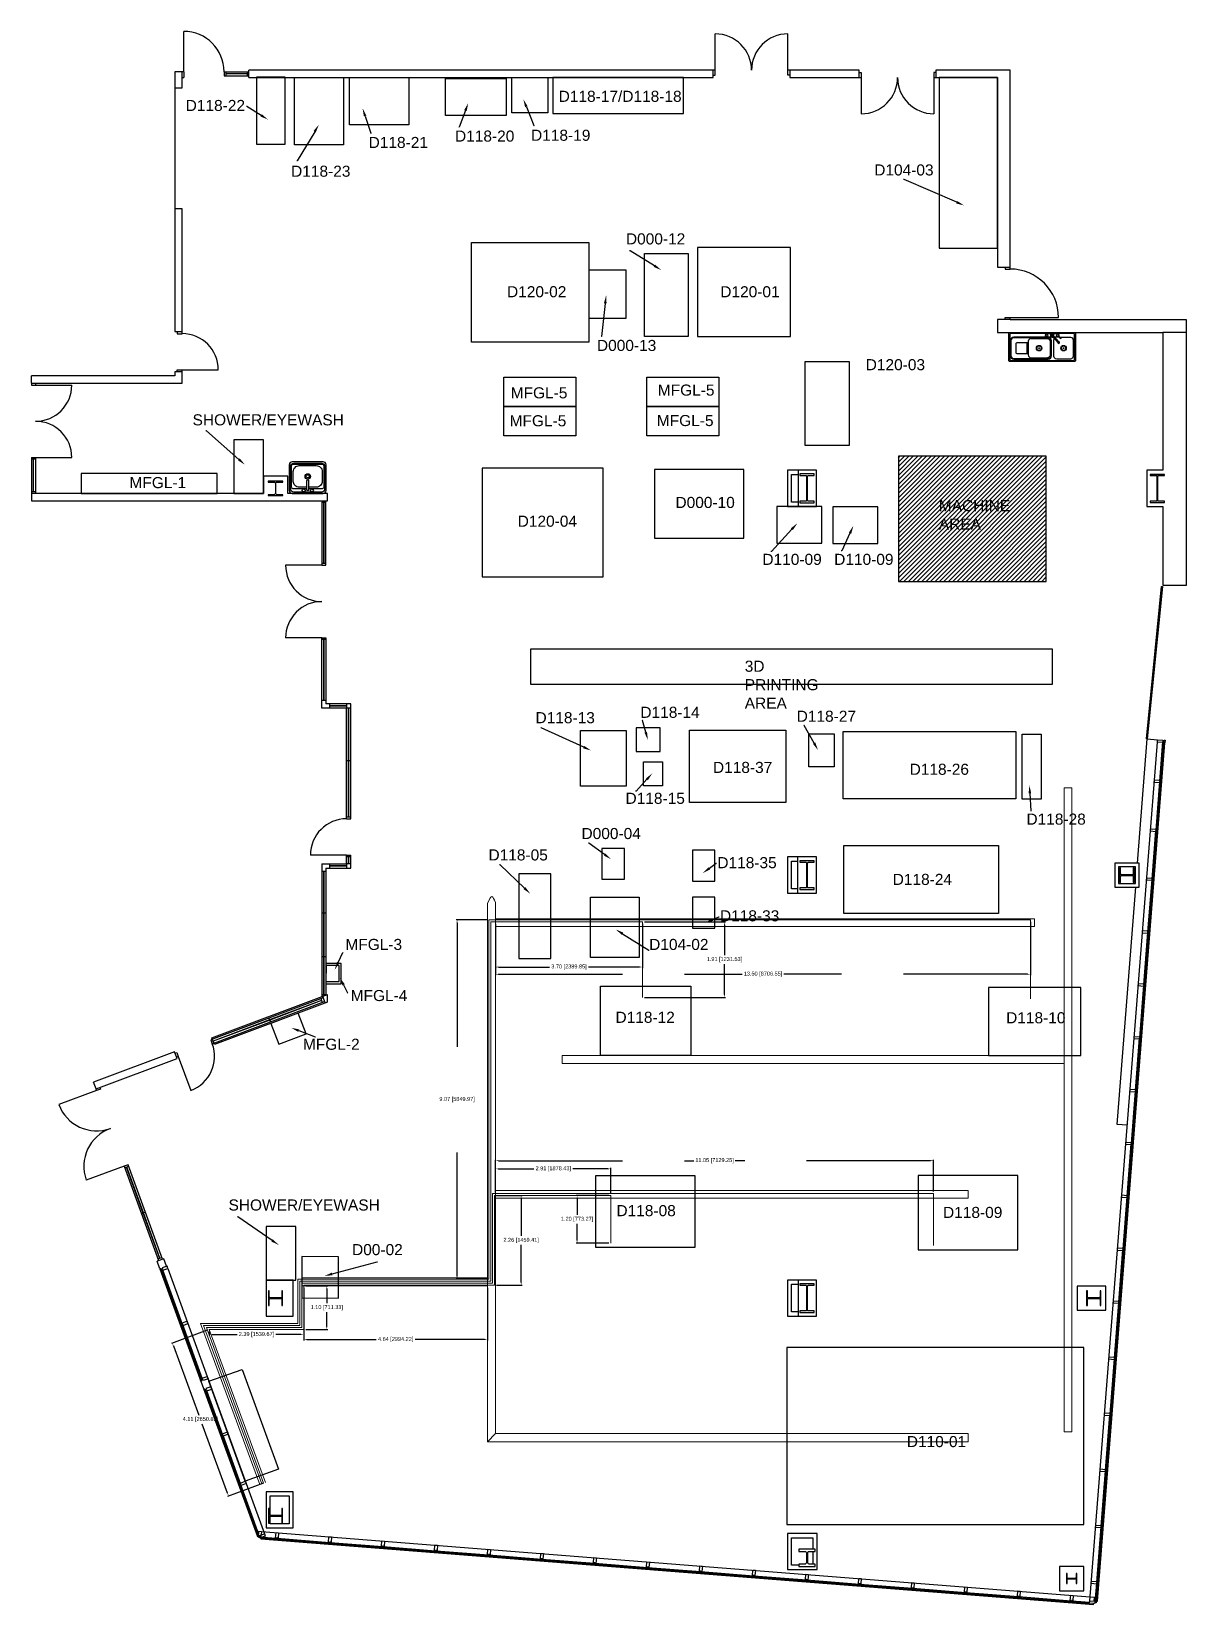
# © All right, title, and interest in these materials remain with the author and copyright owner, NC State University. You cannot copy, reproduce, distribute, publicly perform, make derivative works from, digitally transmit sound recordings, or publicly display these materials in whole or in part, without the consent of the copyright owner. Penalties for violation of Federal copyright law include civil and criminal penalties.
# Model space of a CAD drawing. Header units: metres. Extents: x 8.3 to 37.4, y 8.8 to 48.5.
import ezdxf
from ezdxf import colors
from ezdxf.entities.mleader import LeaderData, LeaderLine
from ezdxf.math import Vec2, Vec3

# ---------------------------------------------------------------- set-up
doc = ezdxf.new("R2010")
doc.units = ezdxf.units.M
doc.header["$LTSCALE"] = 50
for name, pattern in [('ACAD_ISO03W100', [30, 12, -18]), ('ACAD_ISO06W100', [36, 24, -3, 0, -3, 0, -3, 0, -3]), ('BORDER2', [22.225, 6.35, -3.175, 6.35, -3.175, 0, -3.175]), ('DASHED', [0.75, 0.5, -0.25]), ('DASHED2', [0.375, 0.25, -0.125]), ('PHANTOM2', [31.75, 15.875, -3.175, 3.175, -3.175, 3.175, -3.175])]:
    doc.linetypes.add(name, pattern=pattern)
for name, color, linetype in [('A-COLS-EXST', 40, 'Continuous'), ('A-DOOR-EXST', 1, 'Continuous'), ('A-WALL-EXTR-EXST', 160, 'Continuous'), ('A-WALL-INTR-EXST', 9, 'Continuous'), ('A-WIND-EXST', 6, 'Continuous'), ('MACHINES', 80, 'Continuous'), ('MACHINES ADDITIONAL SPACES', 80, 'Continuous'), ('SAFETY', 2, 'Continuous'), ('TEXT', 1, 'Continuous')]:
    doc.layers.add(name, color=color, linetype=linetype)
doc.layers.add('BORDER', color=7, linetype='Continuous', lineweight=50)
doc.styles.get("Standard").update_dxf_attribs({"font": 'arial.ttf'})
doc.dimstyles.new('Standard metric', dxfattribs={"dimscale": 0, "dimtxt": 50.8, "dimasz": 76.2, "dimexe": 25.4, "dimexo": 50.8, "dimgap": 50.8, "dimtad": 0, "dimtih": 1, "dimtoh": 1, "dimzin": 0, "dimdsep": 46, "dimtxsty": 'Standard', "dimcen": -50.8, "dimadec": 0, "dimazin": 0, "dimtfac": 1, "dimtofl": 0, "dimtmove": 0, "dimatfit": 3, "dimfxl": 25.4, "dimtolj": 1, "dimtzin": 0, "dimarcsym": 0})

msp = doc.modelspace()

# ---------------------------------------------------------------- texts
at = {"layer": 'TEXT', "char_height": 0.2794, "attachment_point": 1}
for s, width, heights, insert in [('D118-17/D118-18', 0.02538, [0], (21.573, 46.98)), ('D118-22', 0.02538, [0], (12.161, 46.749)), ('D118-21', 0.02538, [0], (16.777, 45.816)), ('D118-20', 0.02538, [0], (18.957, 45.977)), ('D118-19', 0.02538, [0], (20.876, 45.998)), ('D118-23', 0.02538, [0], (14.821, 45.091)), ('D104-03', 0.02538, [0.00204], (29.536, 45.123)), ('D000-12', 0.02538, [0], (23.27, 43.385)), ('D120-02', 0.02538, [0], (20.27, 42.052)), ('D120-01', 0.02538, [0], (25.651, 42.051)), ('D000-13', 0.02538, [0], (22.539, 40.697)), ('D120-03', 0.02538, [0], (29.321, 40.212)), ('MFGL-5', 0.02538, [0], (20.362, 39.502)), ('MFGL-5', 0.02538, [0], (24.074, 39.571)), ('SHOWER/EYEWASH', 0.02538, [0], (12.335, 38.821)), ('MFGL-5', 0.02538, [0], (20.335, 38.798)), ('MFGL-5', 0.02538, [0], (24.05, 38.803)), ('MFGL-1', 0.02538, [0], (10.743, 37.238)), ('D000-10', 0.02538, [0], (24.52, 36.737)), ('MACHINE AREA', 0.02538, [0], (31.166, 36.657)), ('D120-04', 0.02538, [0], (20.539, 36.265)), ('D110-09', 0.02538, [0], (26.714, 35.302)), ('D110-09', 0.02538, [0], (28.525, 35.302)), ('3D PRINTING AREA', 0.11429, [0], (26.268, 32.607)), ('D118-14', 0.02538, [0], (23.635, 31.445)), ('D118-27', 0.02538, [0], (27.579, 31.346)), ('D118-13', 0.02538, [0], (20.989, 31.309)), ('D118-37', 0.02538, [0], (25.466, 30.055)), ('D118-26', 0.02538, [0], (30.429, 30.008)), ('D118-15', 0.02538, [0], (23.26, 29.276)), ('D118-28', 0.02538, [0], (33.377, 28.751)), ('D000-04', 0.02538, [0], (22.149, 28.388)), ('D118-05', 0.02538, [0], (19.802, 27.848)), ('D118-35', 0.02538, [0], (25.577, 27.653)), ('D118-24', 0.02538, [0], (30.002, 27.231)), ('D118-33', 0.02538, [0], (25.643, 26.312)), ('MFGL-3', 0.02538, [0], (16.191, 25.591)), ('D104-02', 0.02538, [0], (23.856, 25.59)), ('MFGL-4', 0.02538, [0], (16.324, 24.302)), ('D118-12', 0.02538, [0], (23.007, 23.753)), ('D118-10', 0.02538, [0], (32.864, 23.741)), ('MFGL-2', 0.02538, [0], (15.12, 23.073)), ('SHOWER/EYEWASH', 0.02538, [0], (13.242, 19.019)), ('D118-08', 0.02538, [0], (23.031, 18.877)), ('D118-09', 0.02538, [0], (31.272, 18.832)), ('D00-02', 0.02538, [0], (16.359, 17.894)), ('D110-01', 0.02538, [0], (30.358, 13.053))]:
    msp.add_mtext_dynamic_manual_height_columns(s, width=width, gutter_width=0.000645, heights=heights, dxfattribs=dict(at, insert=insert))

# ---------------------------------------------------------------- blocks, each defined once
blk = doc.blocks.new('DRR')
blk.add_line((0, 0), (0, 1))
blk.add_arc((0, 0), 1, 90, 180)
blk = doc.blocks.new('WND')
for p, q in [((0, 1), (0, 0)), ((1, 1), (1, 0)), ((1, 0.53125), (0, 0.53125)), ((1, 0.46875), (0, 0.46875))]:
    blk.add_line(p, q)
blk = doc.blocks.new('DRL')
blk.add_line((0, 0), (0, 1))
blk.add_arc((0, 0), 1, 0, 90)
blk = doc.blocks.new('DBLDRE')
for p, q in [((0, 0), (1, 0)), ((0, -2), (1, -2))]:
    blk.add_line(p, q)
for centre, start, end in [((0, 0), 270, 0), ((0, -2), 0, 90)]:
    blk.add_arc(centre, 1, start, end)
blk = doc.blocks.new('WND90')
for p, q in [((1, 1), (0, 1)), ((0.46875, 0), (0.46875, 1)), ((0.53125, 0), (0.53125, 1)), ((1, 0), (0, 0))]:
    blk.add_line(p, q)
blk = doc.blocks.new('*D107')
at = {"color": 0, "linetype": 'DASHED2', "lineweight": -2, "ltscale": 0.25, "transparency": 16777216}
for p, q in [((19.981, 19.218), (19.981, 20.022)), ((20.057, 19.997), (24.982, 19.997)), ((30.955, 19.997), (26.03, 19.997)), ((31.031, 19.218), (31.031, 20.022))]:
    blk.add_line(p, q, dxfattribs=at)
at = {"color": 0, "linetype": 'DASHED2', "ltscale": 0.25, "transparency": 16777216}
for points in [[(20.057, 20.01), (20.057, 19.984), (19.981, 19.997)], [(30.955, 20.01), (30.955, 19.984), (31.031, 19.997)]]:
    blk.add_solid(points, dxfattribs=at)
at = {"layer": 'Defpoints', "color": 0, "linetype": 'DASHED2', "ltscale": 0.25, "transparency": 16777216}
for p in [(19.981, 19.997), (19.981, 19.167), (31.031, 19.167)]:
    blk.add_point(p, dxfattribs=at)
at = {"color": 0, "linetype": 'DASHED2', "lineweight": 15, "ltscale": 0.25, "transparency": 16777216, "insert": (25.506, 19.997), "char_height": 0.1, "attachment_point": 5}
blk.add_mtext('\\A1;11.05 [7129.25]', dxfattribs=at)
blk = doc.blocks.new('*D108')
at = {"color": 0, "linetype": 'DASHED2', "lineweight": -2, "ltscale": 0.25, "transparency": 16777216}
for p, q in [((19.981, 19.198), (19.981, 19.816)), ((20.057, 19.791), (20.946, 19.791)), ((22.816, 19.791), (21.928, 19.791)), ((22.893, 19.168), (22.893, 19.816))]:
    blk.add_line(p, q, dxfattribs=at)
at = {"color": 0, "linetype": 'DASHED2', "ltscale": 0.25, "transparency": 16777216}
for points in [[(20.057, 19.803), (20.057, 19.778), (19.981, 19.791)], [(22.816, 19.803), (22.816, 19.778), (22.893, 19.791)]]:
    blk.add_solid(points, dxfattribs=at)
at = {"layer": 'Defpoints', "color": 0, "linetype": 'DASHED2', "ltscale": 0.25, "transparency": 16777216}
for p in [(22.893, 19.791), (19.981, 19.148), (22.893, 19.117)]:
    blk.add_point(p, dxfattribs=at)
at = {"color": 0, "linetype": 'DASHED2', "lineweight": 15, "ltscale": 0.25, "transparency": 16777216, "insert": (21.437, 19.791), "char_height": 0.1, "attachment_point": 5}
blk.add_mtext('\\A1;2.91 [1878.43]', dxfattribs=at)
blk = doc.blocks.new('*D109')
at = {"color": 0, "linetype": 'DASHED2', "lineweight": -2, "ltscale": 0.25, "transparency": 16777216}
for p, q in [((19.981, 25.95), (19.981, 24.674)), ((33.476, 26.021), (33.476, 24.674)), ((20.057, 24.7), (26.204, 24.7)), ((33.4, 24.7), (27.253, 24.7))]:
    blk.add_line(p, q, dxfattribs=at)
at = {"color": 0, "linetype": 'DASHED2', "ltscale": 0.25, "transparency": 16777216}
for points in [[(20.057, 24.712), (20.057, 24.687), (19.981, 24.7)], [(33.4, 24.712), (33.4, 24.687), (33.476, 24.7)]]:
    blk.add_solid(points, dxfattribs=at)
at = {"layer": 'Defpoints', "color": 0, "linetype": 'DASHED2', "ltscale": 0.25, "transparency": 16777216}
for p in [(19.981, 26), (33.476, 26.072), (19.981, 24.7)]:
    blk.add_point(p, dxfattribs=at)
at = {"color": 0, "linetype": 'DASHED2', "lineweight": 15, "ltscale": 0.25, "transparency": 16777216, "insert": (26.729, 24.7), "char_height": 0.1, "attachment_point": 5}
blk.add_mtext('\\A1;13.50 [8706.55]', dxfattribs=at)
blk = doc.blocks.new('*D110')
at = {"color": 0, "linetype": 'DASHED2', "lineweight": -2, "ltscale": 0.25, "transparency": 16777216}
for p, q in [((19.981, 25.971), (19.981, 24.856)), ((23.685, 25.971), (23.685, 24.856)), ((20.057, 24.881), (21.343, 24.881)), ((23.609, 24.881), (22.323, 24.881))]:
    blk.add_line(p, q, dxfattribs=at)
at = {"color": 0, "linetype": 'DASHED2', "ltscale": 0.25, "transparency": 16777216}
for points in [[(20.057, 24.894), (20.057, 24.869), (19.981, 24.881)], [(23.609, 24.894), (23.609, 24.869), (23.685, 24.881)]]:
    blk.add_solid(points, dxfattribs=at)
at = {"layer": 'Defpoints', "color": 0, "linetype": 'DASHED2', "ltscale": 0.25, "transparency": 16777216}
for p in [(19.981, 26.022), (23.685, 26.022), (19.981, 24.881)]:
    blk.add_point(p, dxfattribs=at)
at = {"color": 0, "linetype": 'DASHED2', "lineweight": 15, "ltscale": 0.25, "transparency": 16777216, "insert": (21.833, 24.881), "char_height": 0.1, "attachment_point": 5}
blk.add_mtext('\\A1;3.70 [2389.85]', dxfattribs=at)
blk = doc.blocks.new('*D111')
at = {"color": 0, "linetype": 'DASHED2', "lineweight": -2, "ltscale": 0.25, "transparency": 16777216}
for p, q in [((23.736, 26.022), (25.781, 26.022)), ((25.756, 25.946), (25.756, 25.183)), ((25.756, 24.189), (25.756, 24.953)), ((23.736, 24.113), (25.781, 24.113))]:
    blk.add_line(p, q, dxfattribs=at)
at = {"color": 0, "linetype": 'DASHED2', "ltscale": 0.25, "transparency": 16777216}
for points in [[(25.743, 25.946), (25.768, 25.946), (25.756, 26.022)], [(25.743, 24.189), (25.768, 24.189), (25.756, 24.113)]]:
    blk.add_solid(points, dxfattribs=at)
at = {"layer": 'Defpoints', "color": 0, "linetype": 'DASHED2', "ltscale": 0.25, "transparency": 16777216}
for p in [(23.685, 26.022), (23.685, 24.113), (25.756, 24.113)]:
    blk.add_point(p, dxfattribs=at)
at = {"color": 0, "linetype": 'DASHED2', "lineweight": 15, "ltscale": 0.25, "transparency": 16777216, "insert": (25.756, 25.068), "char_height": 0.1, "attachment_point": 5}
blk.add_mtext('\\A1;1.91 [1231.53]', dxfattribs=at)
blk = doc.blocks.new('*D112')
at = {"color": 0, "linetype": 'DASHED2', "lineweight": -2, "ltscale": 0.25, "transparency": 16777216}
for p, q in [((22.842, 19.117), (22.012, 19.117)), ((22.038, 19.041), (22.038, 18.632)), ((22.038, 17.994), (22.038, 18.403)), ((22.842, 17.918), (22.012, 17.918))]:
    blk.add_line(p, q, dxfattribs=at)
at = {"color": 0, "linetype": 'DASHED2', "ltscale": 0.25, "transparency": 16777216}
for points in [[(22.025, 19.041), (22.05, 19.041), (22.038, 19.117)], [(22.025, 17.994), (22.05, 17.994), (22.038, 17.918)]]:
    blk.add_solid(points, dxfattribs=at)
at = {"layer": 'Defpoints', "color": 0, "linetype": 'DASHED2', "ltscale": 0.25, "transparency": 16777216}
for p in [(22.893, 19.117), (22.038, 17.918), (22.893, 17.918)]:
    blk.add_point(p, dxfattribs=at)
at = {"color": 0, "linetype": 'DASHED2', "lineweight": 15, "ltscale": 0.25, "transparency": 16777216, "insert": (22.038, 18.517), "char_height": 0.1, "attachment_point": 5}
blk.add_mtext('\\A1;1.20 [773.27]', dxfattribs=at)
blk = doc.blocks.new('*D113')
at = {"color": 0, "linetype": 'DASHED2', "lineweight": -2, "ltscale": 0.25, "transparency": 16777216}
for p, q in [((19.756, 26.072), (18.984, 26.072)), ((19.009, 25.996), (19.009, 21.653)), ((19.009, 17.081), (19.009, 21.423)), ((19.756, 17.005), (18.984, 17.005))]:
    blk.add_line(p, q, dxfattribs=at)
at = {"color": 0, "linetype": 'DASHED2', "ltscale": 0.25, "transparency": 16777216}
for points in [[(18.997, 25.996), (19.022, 25.996), (19.009, 26.072)], [(18.997, 17.081), (19.022, 17.081), (19.009, 17.005)]]:
    blk.add_solid(points, dxfattribs=at)
at = {"layer": 'Defpoints', "color": 0, "linetype": 'DASHED2', "ltscale": 0.25, "transparency": 16777216}
for p in [(19.807, 26.072), (19.009, 17.005), (19.807, 17.005)]:
    blk.add_point(p, dxfattribs=at)
at = {"color": 0, "linetype": 'DASHED2', "ltscale": 0.25, "transparency": 16777216, "insert": (19.009, 21.538), "char_height": 0.1, "attachment_point": 5}
blk.add_mtext('\\A1;9.07 [5849.97]', dxfattribs=at)
blk = doc.blocks.new('*D114')
at = {"color": 0, "linetype": 'DASHED2', "lineweight": -2, "ltscale": 0.25, "transparency": 16777216}
for p, q in [((20.008, 19.117), (20.651, 19.117)), ((20.626, 19.041), (20.626, 18.101)), ((20.626, 16.931), (20.626, 17.871)), ((20.008, 16.855), (20.651, 16.855))]:
    blk.add_line(p, q, dxfattribs=at)
at = {"color": 0, "linetype": 'DASHED2', "ltscale": 0.25, "transparency": 16777216}
for points in [[(20.613, 19.041), (20.639, 19.041), (20.626, 19.117)], [(20.613, 16.931), (20.639, 16.931), (20.626, 16.855)]]:
    blk.add_solid(points, dxfattribs=at)
at = {"layer": 'Defpoints', "color": 0, "linetype": 'DASHED2', "ltscale": 0.25, "transparency": 16777216}
for p in [(19.957, 19.117), (19.957, 16.855), (20.626, 16.855)]:
    blk.add_point(p, dxfattribs=at)
at = {"color": 0, "linetype": 'DASHED2', "lineweight": 15, "ltscale": 0.25, "transparency": 16777216, "insert": (20.626, 17.986), "char_height": 0.1, "attachment_point": 5}
blk.add_mtext('\\A1;2.26 [1459.41]', dxfattribs=at)
blk = doc.blocks.new('*D115')
at = {"color": 0, "linetype": 'DASHED2', "lineweight": -2, "ltscale": 0.25, "transparency": 16777216}
for p, q in [((15.14, 16.79), (15.14, 15.46)), ((19.781, 16.79), (19.781, 15.46)), ((15.216, 15.486), (16.968, 15.486)), ((19.705, 15.486), (17.952, 15.486))]:
    blk.add_line(p, q, dxfattribs=at)
at = {"color": 0, "linetype": 'DASHED2', "ltscale": 0.25, "transparency": 16777216}
for points in [[(15.216, 15.498), (15.216, 15.473), (15.14, 15.486)], [(19.705, 15.498), (19.705, 15.473), (19.781, 15.486)]]:
    blk.add_solid(points, dxfattribs=at)
at = {"layer": 'Defpoints', "color": 0, "linetype": 'DASHED2', "ltscale": 0.25, "transparency": 16777216}
for p in [(15.14, 16.841), (19.781, 16.841), (15.14, 15.486)]:
    blk.add_point(p, dxfattribs=at)
at = {"color": 0, "linetype": 'DASHED2', "lineweight": 15, "ltscale": 0.25, "transparency": 16777216, "insert": (17.46, 15.486), "char_height": 0.1, "attachment_point": 5}
blk.add_mtext('\\A1;4.64 [2994.22]', dxfattribs=at)
blk = doc.blocks.new('*D116')
at = {"color": 0, "linetype": 'DASHED2', "lineweight": -2, "ltscale": 0.25, "transparency": 16777216}
for p, q in [((12.753, 15.688), (12.753, 15.585)), ((12.83, 15.611), (13.456, 15.611)), ((15.064, 15.611), (14.438, 15.611)), ((15.14, 15.688), (15.14, 15.585))]:
    blk.add_line(p, q, dxfattribs=at)
at = {"color": 0, "linetype": 'DASHED2', "ltscale": 0.25, "transparency": 16777216}
for points in [[(12.83, 15.623), (12.83, 15.598), (12.753, 15.611)], [(15.064, 15.623), (15.064, 15.598), (15.14, 15.611)]]:
    blk.add_solid(points, dxfattribs=at)
at = {"layer": 'Defpoints', "color": 0, "linetype": 'DASHED2', "ltscale": 0.25, "transparency": 16777216}
for p in [(12.753, 15.739), (12.753, 15.611), (15.14, 15.739)]:
    blk.add_point(p, dxfattribs=at)
at = {"color": 0, "linetype": 'DASHED2', "lineweight": 15, "ltscale": 0.25, "transparency": 16777216, "insert": (13.947, 15.611), "char_height": 0.1, "attachment_point": 5}
blk.add_mtext('\\A1;2.39 [1539.67]', dxfattribs=at)
blk = doc.blocks.new('*D117')
at = {"color": 0, "linetype": 'DASHED2', "lineweight": -2, "ltscale": 0.25, "transparency": 16777216}
for p, q in [((15.191, 16.841), (15.748, 16.841)), ((15.722, 16.765), (15.722, 16.405)), ((15.722, 15.815), (15.722, 16.175)), ((15.191, 15.739), (15.748, 15.739))]:
    blk.add_line(p, q, dxfattribs=at)
at = {"color": 0, "linetype": 'DASHED2', "ltscale": 0.25, "transparency": 16777216}
for points in [[(15.71, 16.765), (15.735, 16.765), (15.722, 16.841)], [(15.71, 15.815), (15.735, 15.815), (15.722, 15.739)]]:
    blk.add_solid(points, dxfattribs=at)
at = {"layer": 'Defpoints', "color": 0, "linetype": 'DASHED2', "ltscale": 0.25, "transparency": 16777216}
for p in [(15.14, 16.841), (15.722, 16.841), (15.14, 15.739)]:
    blk.add_point(p, dxfattribs=at)
at = {"color": 0, "linetype": 'DASHED2', "lineweight": 15, "ltscale": 0.25, "transparency": 16777216, "insert": (15.722, 16.29), "char_height": 0.1, "attachment_point": 5}
blk.add_mtext('\\A1;1.10 [711.33]', dxfattribs=at)
blk = doc.blocks.new('*D118')
at = {"color": 0, "linetype": 'DASHED2', "lineweight": -2, "ltscale": 0.25, "transparency": 16777216}
for p, q in [((12.706, 15.721), (11.8, 15.388)), ((11.85, 15.325), (12.491, 13.583)), ((13.216, 11.612), (12.576, 13.353)), ((14.125, 11.865), (13.219, 11.532))]:
    blk.add_line(p, q, dxfattribs=at)
at = {"color": 0, "linetype": 'DASHED2', "ltscale": 0.25, "transparency": 16777216}
for points in [[(11.862, 15.329), (11.838, 15.32), (11.824, 15.396)], [(13.228, 11.616), (13.205, 11.607), (13.243, 11.54)]]:
    blk.add_solid(points, dxfattribs=at)
at = {"layer": 'Defpoints', "color": 0, "linetype": 'DASHED2', "ltscale": 0.25, "transparency": 16777216}
for p in [(12.753, 15.739), (13.243, 11.54), (14.173, 11.882)]:
    blk.add_point(p, dxfattribs=at)
at = {"color": 0, "linetype": 'DASHED2', "lineweight": 15, "ltscale": 0.25, "transparency": 16777216, "insert": (12.533, 13.468), "char_height": 0.1, "attachment_point": 5}
blk.add_mtext('\\A1;4.11 [2650.89]', dxfattribs=at)

# ---------------------------------------------------------------- dimensions: what is measured, and where the dimension line sits
at = {"linetype": 'DASHED2', "ltscale": 0.25}
dim = msp.add_linear_dim(base=(19.009, 17.005), p1=(19.807, 26.072), p2=(19.807, 17.005), angle=90, dimstyle='Standard metric', override={"dimscale": 0.001, "dimtxt": 100}, dxfattribs=at)
dim.commit()
dim.dimension.update_dxf_attribs({"geometry": '*D113', "text_midpoint": (19.009, 21.538)})
at = {"linetype": 'DASHED2', "lineweight": 15, "ltscale": 0.25}
for base, p1, p2, picture, middle in [((19.981, 24.6997), (33.4762, 26.0721), (19.981, 26.0003), '*D109', (26.7286, 24.6997)), ((19.981, 24.881), (23.685, 26.022), (19.981, 26.022), '*D110', (21.833, 24.881)), ((19.981, 19.997), (31.031, 19.167), (19.981, 19.167), '*D107', (25.506, 19.997)), ((22.893, 19.791), (19.981, 19.148), (22.893, 19.117), '*D108', (21.437, 19.791)), ((15.14, 15.486), (19.781, 16.841), (15.14, 16.841), '*D115', (17.46, 15.486)), ((12.753, 15.611), (15.14, 15.739), (12.753, 15.739), '*D116', (13.947, 15.611))]:
    dim = msp.add_linear_dim(base=base, p1=p1, p2=p2, dimstyle='Standard metric', override={"dimscale": 0.001, "dimtxt": 100}, dxfattribs=at)
    dim.commit()
    dim.dimension.update_dxf_attribs({"geometry": picture, "text_midpoint": middle})
for base, p1, p2, picture, middle in [((25.756, 24.113), (23.685, 26.022), (23.685, 24.113), '*D111', (25.756, 25.068)), ((20.626, 16.855), (19.957, 19.117), (19.957, 16.855), '*D114', (20.626, 17.986)), ((22.038, 17.918), (22.893, 19.117), (22.893, 17.918), '*D112', (22.038, 18.517)), ((15.722, 16.841), (15.14, 15.739), (15.14, 16.841), '*D117', (15.722, 16.29))]:
    dim = msp.add_linear_dim(base=base, p1=p1, p2=p2, angle=90, dimstyle='Standard metric', override={"dimscale": 0.001, "dimtxt": 100}, dxfattribs=at)
    dim.commit()
    dim.dimension.update_dxf_attribs({"geometry": picture, "text_midpoint": middle})
dim = msp.add_aligned_dim(p1=(12.753, 15.739), p2=(14.173, 11.882), distance=-0.991, dimstyle='Standard metric', override={"dimscale": 0.001, "dimtxt": 100}, dxfattribs=at)
dim.commit()
dim.dimension.update_dxf_attribs({"geometry": '*D118', "text_midpoint": (12.533, 13.468)})

# ---------------------------------------------------------------- hatches: boundary and pattern name
at = {"layer": 'MACHINES'}
h = msp.add_hatch(dxfattribs=at)
h.set_pattern_fill('ANSI31', color=256, scale=0.635)
h.set_pattern_definition([(45, (0.32834, 0.38368), (-0.0561266, 0.0561266), [])])
h.paths.add_polyline_path([(30.15, 34.606), (33.877, 34.606), (33.877, 37.761), (30.15, 37.761)])

# ---------------------------------------------------------------- linework, layer by layer
at = {"linetype": 'DASHED'}
msp.add_line((11.886, 47.052), (11.886, 44.004), dxfattribs=at)
at = {"layer": 'A-COLS-EXST'}
msp.add_line((27.99, 10.143), (27.99, 9.824), dxfattribs=at)
for points in [[(27.616, 37.409), (27.616, 36.495), (28.082, 36.495), (28.082, 37.409)], [(27.6, 26.741), (28.082, 26.741), (28.082, 27.656), (27.6, 27.656)], [(36.217, 27.503), (35.608, 27.503), (35.608, 26.894), (36.217, 26.894)], [(36.125, 27.411), (35.7, 27.411), (35.7, 26.986), (36.125, 26.986)], [(14.189, 16.988), (14.189, 16.073), (14.877, 16.073), (14.877, 16.988)], [(28.082, 16.073), (28.082, 16.988), (27.616, 16.988), (27.616, 16.073)], [(35.378, 16.835), (34.66, 16.835), (34.66, 16.226), (35.378, 16.226)], [(14.189, 11.649), (14.189, 10.734), (14.877, 10.734), (14.877, 11.649)], [(27.343, 10.593), (27.343, 9.69), (28.098, 9.69), (28.098, 10.593)], [(34.821, 9.153), (34.821, 9.763), (34.212, 9.763), (34.212, 9.153)]]:
    msp.add_lwpolyline(points, close=True, dxfattribs=at)
for points in [[(27.661, 37.317), (27.661, 37.276), (27.807, 37.276, -0.414214), (27.829, 37.253), (27.829, 36.651, -0.414214), (27.807, 36.629), (27.661, 36.629), (27.661, 36.588), (28.021, 36.588), (28.021, 36.629), (27.875, 36.629, -0.414214), (27.853, 36.651), (27.853, 37.253, -0.414214), (27.875, 37.276), (28.021, 37.276), (28.021, 37.317)], [(36.671, 36.652, -0.414214), (36.649, 36.629), (36.501, 36.629), (36.501, 36.599), (36.859, 36.599), (36.859, 36.629), (36.712, 36.629, -0.414214), (36.689, 36.652), (36.689, 37.253, -0.414214), (36.712, 37.275), (36.859, 37.275), (36.859, 37.305), (36.501, 37.305), (36.501, 37.275), (36.649, 37.275, -0.414214), (36.671, 37.253)], [(14.244, 37.133), (14.244, 37.113), (14.391, 37.113, -0.414214), (14.424, 37.08), (14.424, 36.824, -0.414214), (14.391, 36.792), (14.244, 36.792), (14.244, 36.772), (14.615, 36.772), (14.615, 36.792), (14.469, 36.792, -0.414214), (14.436, 36.824), (14.436, 37.08, -0.414214), (14.469, 37.113), (14.615, 37.113), (14.615, 37.133)], [(27.661, 27.563), (27.661, 27.522), (27.807, 27.522, -0.414214), (27.829, 27.5), (27.829, 26.898, -0.414214), (27.807, 26.875), (27.661, 26.875), (27.661, 26.834), (28.021, 26.834), (28.021, 26.875), (27.875, 26.875, -0.414214), (27.853, 26.898), (27.853, 27.5, -0.414214), (27.875, 27.522), (28.021, 27.522), (28.021, 27.563)], [(36.091, 27.015), (36.091, 27.383), (36.073, 27.383), (36.073, 27.237, -0.414214), (36.04, 27.204), (35.786, 27.204, -0.414214), (35.754, 27.237), (35.754, 27.383), (35.736, 27.383), (35.736, 27.015), (35.754, 27.015), (35.754, 27.16, -0.414214), (35.786, 27.193), (36.04, 27.193, -0.414214), (36.073, 27.16), (36.073, 27.015)], [(14.608, 16.715), (14.59, 16.715), (14.59, 16.569, -0.414214), (14.557, 16.536), (14.303, 16.536, -0.414214), (14.27, 16.569), (14.27, 16.715), (14.252, 16.715), (14.252, 16.347), (14.27, 16.347), (14.27, 16.492, -0.414214), (14.303, 16.525), (14.557, 16.525, -0.414214), (14.59, 16.492), (14.59, 16.347), (14.608, 16.347)], [(27.807, 16.854, -0.414214), (27.829, 16.832), (27.829, 16.23, -0.414214), (27.807, 16.207), (27.661, 16.207), (27.661, 16.166), (28.021, 16.166), (28.021, 16.207), (27.875, 16.207, -0.414214), (27.853, 16.23), (27.853, 16.832, -0.414214), (27.875, 16.854), (28.021, 16.854), (28.021, 16.895), (27.661, 16.895), (27.661, 16.854)], [(35.251, 16.347), (35.251, 16.715), (35.233, 16.715), (35.233, 16.569, -0.414214), (35.201, 16.536), (34.947, 16.536, -0.414214), (34.914, 16.569), (34.914, 16.715), (34.896, 16.715), (34.896, 16.347), (34.914, 16.347), (34.914, 16.492, -0.414214), (34.947, 16.525), (35.201, 16.525, -0.414214), (35.233, 16.492), (35.233, 16.347)], [(14.608, 11.223), (14.59, 11.223), (14.59, 11.078, -0.414214), (14.557, 11.045), (14.303, 11.045, -0.414214), (14.27, 11.078), (14.27, 11.223), (14.252, 11.223), (14.252, 10.855), (14.27, 10.855), (14.27, 11.001, -0.414214), (14.303, 11.034), (14.557, 11.034, -0.414214), (14.59, 11.001), (14.59, 10.855), (14.608, 10.855)], [(27.635, 10.201), (27.635, 10.143), (27.79, 10.143, -0.414214), (27.823, 10.11), (27.823, 9.857, -0.414214), (27.79, 9.824), (27.635, 9.824), (27.635, 9.766), (28.047, 9.766), (28.047, 9.824), (27.892, 9.824, -0.414214), (27.859, 9.857), (27.859, 10.11, -0.414214), (27.892, 10.143), (28.047, 10.143), (28.047, 10.201)], [(34.646, 9.33), (34.646, 9.587), (34.629, 9.587), (34.629, 9.481, -0.414214), (34.611, 9.464), (34.422, 9.464, -0.414214), (34.404, 9.481), (34.404, 9.587), (34.387, 9.587), (34.387, 9.33), (34.404, 9.33), (34.404, 9.435, -0.414214), (34.422, 9.453), (34.611, 9.453, -0.414214), (34.629, 9.435), (34.629, 9.33)]]:
    msp.add_lwpolyline(points, format="xyb", close=True, dxfattribs=at)
for points in [[(14.296, 11.046), (14.296, 11.541), (14.769, 11.541), (14.769, 10.842), (14.296, 10.842), (14.296, 11.032)], [(27.635, 9.798), (27.451, 9.798), (27.451, 10.485), (27.99, 10.485), (27.99, 10.201)]]:
    msp.add_lwpolyline(points, dxfattribs=at)
at = {"layer": 'A-DOOR-EXST'}
msp.add_lwpolyline([(36.402, 30.637), (36.788, 34.478), (36.813, 34.476), (36.427, 30.634)], close=True, dxfattribs=at)
at = {"layer": 'A-WALL-EXTR-EXST'}
for p, q in [((37.417, 40.883), (36.817, 40.883)), ((36.817, 40.883), (36.817, 37.409)), ((37.417, 34.514), (37.417, 40.883)), ((36.817, 37.409), (36.416, 37.409)), ((36.416, 37.409), (36.416, 36.495)), ((36.416, 36.495), (36.817, 36.495)), ((36.817, 36.495), (36.817, 34.514)), ((36.817, 34.514), (37.417, 34.514)), ((34.976, 8.9), (36.68, 30.551)), ((36.181, 27.503), (36.427, 30.634)), ((36.427, 30.634), (36.685, 30.614)), ((35.166, 8.885), (36.87, 30.536)), ((35.662, 20.913), (36.133, 26.894)), ((35.92, 20.893), (35.662, 20.913)), ((11.512, 17.273), (13.969, 10.522)), ((11.713, 17.279), (14.148, 10.587)), ((13.969, 10.522), (13.993, 10.531)), ((14.058, 10.482), (14.056, 10.457)), ((14.056, 10.457), (35.07, 8.803)), ((14.071, 10.647), (35.085, 8.993)), ((35.07, 8.803), (35.072, 8.829)), ((35.085, 8.993), (35.077, 8.892)), ((35.141, 8.887), (35.166, 8.885))]:
    msp.add_line(p, q, dxfattribs=at)
for points in [[(36.854, 30.577), (36.856, 30.601), (36.875, 30.599), (36.87, 30.536), (36.851, 30.537), (36.853, 30.561), (36.815, 30.564), (36.813, 30.54), (36.68, 30.551), (36.685, 30.614), (36.818, 30.604), (36.816, 30.58)], [(36.735, 29.553), (36.733, 29.528), (36.6, 29.539), (36.605, 29.602), (36.738, 29.591), (36.736, 29.566), (36.768, 29.564), (36.767, 29.551)], [(36.638, 28.319), (36.636, 28.294), (36.503, 28.305), (36.508, 28.368), (36.641, 28.357), (36.639, 28.332), (36.671, 28.33), (36.67, 28.317)], [(36.541, 27.086), (36.539, 27.06), (36.406, 27.071), (36.411, 27.134), (36.544, 27.124), (36.542, 27.098), (36.574, 27.096), (36.573, 27.083)], [(36.436, 25.752), (36.434, 25.727), (36.301, 25.737), (36.306, 25.8), (36.439, 25.79), (36.437, 25.765), (36.469, 25.762), (36.468, 25.75)], [(36.331, 24.419), (36.329, 24.393), (36.196, 24.404), (36.201, 24.467), (36.334, 24.457), (36.332, 24.431), (36.364, 24.429), (36.363, 24.416)], [(36.226, 23.085), (36.224, 23.06), (36.091, 23.07), (36.096, 23.133), (36.229, 23.123), (36.227, 23.098), (36.259, 23.095), (36.258, 23.083)], [(36.121, 21.752), (36.119, 21.726), (35.986, 21.737), (35.991, 21.8), (36.124, 21.79), (36.122, 21.764), (36.154, 21.762), (36.153, 21.749)], [(36.016, 20.418), (36.014, 20.393), (35.881, 20.403), (35.886, 20.466), (36.019, 20.456), (36.017, 20.431), (36.049, 20.428), (36.048, 20.416)], [(35.911, 19.085), (35.909, 19.059), (35.776, 19.07), (35.781, 19.133), (35.914, 19.122), (35.912, 19.097), (35.944, 19.095), (35.943, 19.082)], [(35.806, 17.751), (35.804, 17.726), (35.672, 17.736), (35.677, 17.799), (35.809, 17.789), (35.807, 17.764), (35.839, 17.761), (35.838, 17.749)], [(35.701, 16.417), (35.7, 16.392), (35.567, 16.403), (35.572, 16.466), (35.704, 16.455), (35.702, 16.43), (35.734, 16.428), (35.733, 16.415)], [(35.59, 15.003), (35.588, 14.978), (35.455, 14.988), (35.46, 15.051), (35.593, 15.041), (35.591, 15.016), (35.623, 15.013), (35.622, 15.001)], [(12.687, 14.212), (12.695, 14.19), (12.82, 14.236), (12.799, 14.295), (12.673, 14.25), (12.682, 14.227), (12.646, 14.214), (12.638, 14.237), (12.62, 14.23), (12.641, 14.17), (12.659, 14.177), (12.651, 14.199)], [(35.479, 13.589), (35.477, 13.563), (35.344, 13.574), (35.349, 13.637), (35.482, 13.627), (35.48, 13.601), (35.511, 13.599), (35.511, 13.586)], [(13.097, 13.086), (13.088, 13.11), (13.214, 13.155), (13.235, 13.096), (13.11, 13.05), (13.101, 13.074), (13.072, 13.063), (13.067, 13.075)], [(13.549, 11.844), (13.54, 11.868), (13.666, 11.914), (13.687, 11.854), (13.562, 11.808), (13.553, 11.832), (13.523, 11.822), (13.519, 11.833)], [(35.368, 12.174), (35.366, 12.149), (35.233, 12.159), (35.238, 12.222), (35.371, 12.212), (35.369, 12.187), (35.4, 12.184), (35.399, 12.172)], [(35.256, 10.76), (35.254, 10.734), (35.121, 10.745), (35.126, 10.808), (35.259, 10.798), (35.257, 10.772), (35.289, 10.77), (35.288, 10.757)], [(14.023, 10.517), (13.997, 10.519), (14.008, 10.652), (14.071, 10.647), (14.061, 10.514), (14.035, 10.516), (14.033, 10.484), (14.02, 10.485)], [(14.032, 10.518), (14.023, 10.541), (14.148, 10.587), (14.17, 10.527), (14.045, 10.482), (14.036, 10.506), (14.006, 10.495), (14.002, 10.507)], [(14.454, 10.483), (14.429, 10.485), (14.44, 10.618), (14.503, 10.613), (14.492, 10.48), (14.467, 10.482), (14.465, 10.45), (14.452, 10.451)], [(15.791, 10.378), (15.766, 10.38), (15.777, 10.513), (15.84, 10.508), (15.829, 10.375), (15.804, 10.377), (15.802, 10.345), (15.789, 10.346)], [(17.128, 10.273), (17.103, 10.275), (17.113, 10.408), (17.177, 10.403), (17.166, 10.27), (17.141, 10.272), (17.139, 10.24), (17.126, 10.241)], [(18.465, 10.167), (18.44, 10.169), (18.45, 10.302), (18.514, 10.297), (18.503, 10.164), (18.478, 10.166), (18.476, 10.135), (18.463, 10.136)], [(19.802, 10.062), (19.777, 10.064), (19.787, 10.197), (19.851, 10.192), (19.84, 10.059), (19.815, 10.061), (19.812, 10.03), (19.8, 10.031)], [(21.139, 9.957), (21.114, 9.959), (21.124, 10.092), (21.188, 10.087), (21.177, 9.954), (21.152, 9.956), (21.149, 9.924), (21.137, 9.925)], [(22.476, 9.852), (22.451, 9.854), (22.461, 9.987), (22.525, 9.982), (22.514, 9.849), (22.489, 9.851), (22.486, 9.819), (22.474, 9.82)], [(23.813, 9.747), (23.788, 9.748), (23.798, 9.881), (23.862, 9.876), (23.851, 9.744), (23.826, 9.746), (23.823, 9.714), (23.811, 9.715)], [(25.15, 9.641), (25.125, 9.643), (25.135, 9.776), (25.199, 9.771), (25.188, 9.638), (25.163, 9.64), (25.16, 9.609), (25.148, 9.61)], [(26.487, 9.536), (26.462, 9.538), (26.472, 9.671), (26.536, 9.666), (26.525, 9.533), (26.5, 9.535), (26.497, 9.503), (26.485, 9.504)], [(27.824, 9.431), (27.799, 9.433), (27.809, 9.566), (27.873, 9.561), (27.862, 9.428), (27.837, 9.43), (27.834, 9.398), (27.822, 9.399)], [(29.161, 9.326), (29.136, 9.328), (29.146, 9.461), (29.21, 9.456), (29.199, 9.323), (29.174, 9.325), (29.171, 9.293), (29.159, 9.294)], [(30.498, 9.22), (30.473, 9.222), (30.483, 9.355), (30.547, 9.35), (30.536, 9.217), (30.511, 9.219), (30.508, 9.188), (30.496, 9.189)], [(31.835, 9.115), (31.81, 9.117), (31.82, 9.25), (31.884, 9.245), (31.873, 9.112), (31.848, 9.114), (31.845, 9.083), (31.833, 9.084)], [(33.172, 9.01), (33.147, 9.012), (33.157, 9.145), (33.221, 9.14), (33.21, 9.007), (33.185, 9.009), (33.182, 8.977), (33.17, 8.978)], [(35.145, 9.345), (35.143, 9.32), (35.01, 9.33), (35.015, 9.394), (35.148, 9.383), (35.146, 9.358), (35.178, 9.355), (35.177, 9.343)], [(34.509, 8.905), (34.484, 8.907), (34.494, 9.04), (34.558, 9.035), (34.547, 8.902), (34.522, 8.904), (34.519, 8.872), (34.507, 8.873)], [(35.106, 8.851), (35.104, 8.826), (34.971, 8.837), (34.976, 8.9), (35.109, 8.889), (35.107, 8.864), (35.139, 8.862), (35.138, 8.849)]]:
    msp.add_lwpolyline(points, close=True, dxfattribs=at)
at = {"layer": 'A-WALL-EXTR-EXST', "extrusion": (0, 0, -1)}
for points in [[(-11.538, 17.257), (-11.53, 17.28), (-11.512, 17.273), (-11.534, 17.214), (-11.552, 17.22), (-11.544, 17.242), (-11.579, 17.256), (-11.588, 17.233), (-11.713, 17.279), (-11.691, 17.338), (-11.566, 17.293), (-11.574, 17.27)], [(-12.085, 15.867), (-12.094, 15.843), (-12.219, 15.888), (-12.197, 15.948), (-12.072, 15.902), (-12.081, 15.879), (-12.051, 15.868), (-12.055, 15.856)], [(-12.586, 14.49), (-12.578, 14.512), (-12.703, 14.558), (-12.725, 14.498), (-12.6, 14.452), (-12.591, 14.475), (-12.556, 14.462), (-12.564, 14.439), (-12.546, 14.433), (-12.524, 14.493), (-12.542, 14.499), (-12.55, 14.477)]]:
    msp.add_lwpolyline(points, close=True, dxfattribs=at)
at = {"layer": 'A-WALL-INTR-EXST'}
for p, q in [((11.886, 47.46), (11.886, 47.052)), ((12.114, 47.46), (11.886, 47.46)), ((12.07, 47.315), (12.07, 47.46)), ((12.07, 47.315), (12.114, 47.315)), ((12.07, 47.052), (12.07, 47.315)), ((12.114, 47.46), (12.114, 47.315)), ((13.13, 47.46), (13.13, 47.355)), ((13.13, 47.46), (13.754, 47.46)), ((13.13, 47.355), (13.754, 47.355)), ((25.525, 47.5), (13.754, 47.5)), ((13.754, 47.315), (13.754, 47.5)), ((13.754, 47.315), (25.474, 47.315)), ((25.474, 47.315), (25.474, 47.5)), ((25.474, 47.376), (25.525, 47.376)), ((25.525, 47.376), (25.525, 47.5)), ((29.159, 47.5), (27.353, 47.5)), ((27.353, 47.376), (27.353, 47.5)), ((27.404, 47.376), (27.353, 47.376)), ((27.404, 47.5), (27.404, 47.315)), ((27.404, 47.315), (29.209, 47.315)), ((29.159, 47.315), (29.159, 47.5)), ((29.159, 47.439), (29.209, 47.439)), ((29.209, 47.439), (29.209, 47.315)), ((31.089, 47.439), (31.038, 47.439)), ((31.038, 47.439), (31.038, 47.315)), ((31.038, 47.315), (32.643, 47.315)), ((32.967, 47.5), (31.089, 47.5)), ((31.089, 47.5), (31.089, 47.315)), ((32.643, 47.315), (32.643, 42.534)), ((32.967, 42.483), (32.967, 47.5)), ((11.886, 47.052), (12.07, 47.052)), ((12.07, 44.004), (11.886, 44.004)), ((11.886, 44.004), (11.886, 40.905)), ((12.07, 40.854), (12.07, 44.004)), ((32.643, 42.534), (32.967, 42.534)), ((32.843, 42.534), (32.843, 42.483)), ((32.843, 42.483), (32.967, 42.483)), ((32.843, 41.264), (32.967, 41.264)), ((32.843, 41.213), (32.843, 41.264)), ((32.967, 41.207), (32.967, 41.264)), ((11.886, 40.905), (12.07, 40.905)), ((11.946, 40.905), (11.946, 40.854)), ((32.643, 41.213), (32.643, 40.883)), ((32.967, 41.213), (32.643, 41.213)), ((32.643, 40.883), (36.817, 40.883)), ((37.417, 41.207), (32.967, 41.207)), ((37.417, 40.883), (37.417, 41.207)), ((11.946, 40.854), (12.07, 40.854)), ((11.886, 39.788), (8.269, 39.788)), ((8.269, 39.603), (8.269, 39.788)), ((12.07, 39.889), (11.886, 39.889)), ((11.886, 39.889), (11.886, 39.788)), ((11.946, 39.94), (12.07, 39.94)), ((11.946, 39.889), (11.946, 39.94)), ((12.07, 39.603), (12.07, 39.94)), ((8.269, 39.603), (12.07, 39.603)), ((8.269, 39.603), (8.269, 39.559)), ((8.269, 39.559), (8.374, 39.559)), ((8.374, 39.603), (8.374, 39.559)), ((8.269, 37.73), (8.269, 36.638)), ((8.269, 37.73), (8.374, 37.73)), ((8.374, 37.73), (8.374, 36.822)), ((27.616, 37.409), (27.343, 37.409)), ((27.343, 37.409), (27.343, 36.495)), ((27.451, 37.302), (27.616, 37.302)), ((27.451, 36.603), (27.451, 37.302)), ((14.738, 37.257), (14.128, 37.257)), ((14.128, 37.257), (14.128, 36.822)), ((14.738, 36.822), (14.738, 37.257)), ((14.128, 36.822), (8.269, 36.822)), ((8.269, 36.638), (15.741, 36.638)), ((15.741, 36.822), (14.738, 36.822)), ((15.597, 36.638), (15.597, 35.012)), ((15.701, 35.012), (15.701, 36.638)), ((15.741, 36.638), (15.741, 36.822)), ((27.616, 36.603), (27.451, 36.603)), ((27.343, 36.495), (27.616, 36.495)), ((15.597, 35.012), (15.701, 35.012)), ((15.597, 31.413), (15.597, 33.184)), ((15.597, 33.184), (15.701, 33.184)), ((15.701, 33.184), (15.701, 31.518)), ((16.222, 31.413), (15.597, 31.413)), ((16.327, 31.518), (15.701, 31.518)), ((16.222, 28.619), (16.222, 31.413)), ((16.327, 28.619), (16.327, 31.518)), ((16.222, 28.619), (16.327, 28.619)), ((15.597, 27.48), (16.222, 27.48)), ((15.597, 27.48), (15.597, 24.137)), ((15.701, 27.375), (16.327, 27.375)), ((15.701, 27.375), (15.701, 24.177)), ((16.222, 27.705), (16.327, 27.705)), ((16.222, 27.48), (16.222, 27.705)), ((16.327, 27.375), (16.327, 27.705)), ((27.6, 27.656), (27.343, 27.656)), ((27.343, 27.656), (27.343, 26.741)), ((27.451, 27.548), (27.6, 27.548)), ((27.451, 26.849), (27.451, 27.548)), ((27.343, 26.741), (27.6, 26.741)), ((27.6, 26.849), (27.451, 26.849)), ((15.631, 24.108), (12.794, 23.046)), ((12.82, 23.098), (15.741, 24.192)), ((12.831, 22.947), (15.667, 24.01)), ((15.741, 23.995), (12.884, 22.925)), ((15.617, 24.145), (15.681, 23.973)), ((15.741, 23.995), (15.741, 24.192)), ((12.794, 23.046), (12.831, 22.947)), ((12.884, 22.925), (12.82, 23.098)), ((11.882, 22.746), (9.833, 21.979)), ((11.946, 22.574), (11.882, 22.746)), ((11.896, 22.709), (11.937, 22.725)), ((11.974, 22.627), (11.933, 22.611)), ((11.937, 22.725), (11.974, 22.627)), ((9.898, 21.807), (11.946, 22.574)), ((9.898, 21.807), (9.833, 21.979)), ((9.996, 21.843), (10.011, 21.801)), ((9.913, 21.765), (9.898, 21.807)), ((10.011, 21.801), (9.913, 21.765)), ((10.706, 19.892), (10.608, 19.856)), ((10.608, 19.856), (11.474, 17.476)), ((11.572, 17.511), (10.706, 19.892)), ((11.61, 17.525), (11.443, 17.464)), ((11.512, 17.273), (11.443, 17.464)), ((11.679, 17.334), (11.61, 17.525)), ((27.616, 16.988), (27.343, 16.988)), ((27.343, 16.988), (27.343, 16.073)), ((27.451, 16.88), (27.616, 16.88)), ((27.451, 16.181), (27.451, 16.88)), ((27.343, 16.073), (27.616, 16.073)), ((27.616, 16.181), (27.451, 16.181))]:
    msp.add_line(p, q, dxfattribs=at)
at = {"layer": 'A-WIND-EXST'}
for p, q in [((35.139, 8.862), (36.847, 30.562)), ((36.743, 29.566), (36.821, 30.564)), ((36.646, 28.332), (36.742, 29.553)), ((36.548, 27.098), (36.645, 28.319)), ((36.443, 25.764), (36.547, 27.085)), ((36.339, 24.431), (36.442, 25.752)), ((36.234, 23.097), (36.338, 24.418)), ((36.129, 21.764), (36.233, 23.085)), ((36.024, 20.43), (36.128, 21.751)), ((35.919, 19.097), (36.023, 20.418)), ((35.814, 17.763), (35.918, 19.084)), ((35.709, 16.43), (35.813, 17.751)), ((11.577, 17.243), (11.553, 17.234)), ((11.553, 17.234), (12.051, 15.868)), ((11.577, 17.243), (12.075, 15.876)), ((35.598, 15.015), (35.708, 16.417)), ((12.055, 15.856), (12.552, 14.489)), ((12.079, 15.865), (12.576, 14.498)), ((35.486, 13.601), (35.597, 15.003)), ((12.552, 14.489), (12.576, 14.498)), ((12.661, 14.191), (12.685, 14.2)), ((12.661, 14.191), (14.002, 10.507)), ((12.685, 14.2), (13.091, 13.084)), ((35.375, 12.186), (35.485, 13.588)), ((13.095, 13.072), (13.543, 11.842)), ((35.264, 10.772), (35.374, 12.174)), ((13.547, 11.83), (14.002, 10.58)), ((35.152, 9.357), (35.263, 10.759)), ((14.044, 10.483), (34.971, 8.837)), ((14.106, 10.504), (14.454, 10.477)), ((14.467, 10.476), (15.791, 10.372)), ((15.804, 10.371), (17.128, 10.266)), ((17.141, 10.265), (18.465, 10.161)), ((18.478, 10.16), (19.802, 10.056)), ((19.814, 10.055), (21.139, 9.951)), ((21.151, 9.95), (22.476, 9.845)), ((22.488, 9.844), (23.813, 9.74)), ((23.825, 9.739), (25.15, 9.635)), ((25.162, 9.634), (26.487, 9.53)), ((26.499, 9.529), (27.824, 9.424)), ((27.836, 9.423), (29.161, 9.319)), ((29.173, 9.318), (30.498, 9.214)), ((30.51, 9.213), (31.835, 9.109)), ((35.113, 8.864), (35.151, 9.345)), ((31.847, 9.108), (33.172, 9.004)), ((33.184, 9.003), (34.509, 8.898)), ((34.521, 8.897), (34.973, 8.862))]:
    msp.add_line(p, q, dxfattribs=at)
at = {"layer": 'BORDER', "color": 18, "linetype": 'BORDER2', "lineweight": 15, "ltscale": 0.25, "true_color": 0x000000}
for p, q in [((33.476, 26.072), (19.807, 26.072)), ((19.807, 26.072), (19.807, 17.005)), ((33.476, 24.078), (33.476, 26.072)), ((19.807, 17.005), (14.99, 17.005)), ((14.99, 17.005), (14.99, 15.889)), ((14.99, 15.889), (12.538, 15.889)), ((12.538, 15.889), (14.032, 11.831))]:
    msp.add_line(p, q, dxfattribs=at)
at = {"layer": 'BORDER', "color": 18, "linetype": 'ACAD_ISO03W100', "lineweight": 15, "ltscale": 0.25, "true_color": 0x000000}
for p, q in [((23.685, 26.022), (19.857, 26.022)), ((19.857, 26.022), (19.857, 16.955)), ((23.685, 24.113), (23.685, 26.022)), ((19.857, 16.955), (15.04, 16.955)), ((15.04, 16.955), (15.04, 15.839)), ((15.04, 15.839), (12.61, 15.839)), ((12.61, 15.839), (14.079, 11.848))]:
    msp.add_line(p, q, dxfattribs=at)
at = {"layer": 'BORDER', "lineweight": 20}
for p, q in [((33.583, 25.9), (33.583, 26.1)), ((19.981, 19.307), (19.981, 13.117)), ((31.903, 19.248), (31.903, 19.048)), ((31.903, 13.117), (31.902, 12.906))]:
    msp.add_line(p, q, dxfattribs=at)
at = {"layer": 'BORDER', "color": 18, "linetype": 'PHANTOM2', "lineweight": 15, "ltscale": 0.25, "true_color": 0x000000}
for p, q in [((19.907, 19.167), (19.907, 16.905)), ((19.907, 19.167), (31.031, 19.167)), ((31.031, 19.167), (31.031, 17.861)), ((19.907, 16.905), (15.089, 16.905)), ((15.09, 16.905), (15.09, 15.789)), ((15.09, 15.789), (12.682, 15.789)), ((12.682, 15.789), (14.126, 11.865))]:
    msp.add_line(p, q, dxfattribs=at)
at = {"layer": 'BORDER', "color": 18, "linetype": 'ACAD_ISO06W100', "lineweight": 15, "ltscale": 0.25, "true_color": 0x000000}
for p, q in [((19.957, 19.117), (22.893, 19.117)), ((19.957, 19.117), (19.957, 16.855)), ((22.893, 19.117), (22.893, 17.918)), ((19.957, 16.855), (15.14, 16.855)), ((15.14, 16.855), (15.14, 15.739)), ((15.14, 15.739), (12.753, 15.739)), ((12.753, 15.739), (14.173, 11.882))]:
    msp.add_line(p, q, dxfattribs=at)
at = {"layer": 'BORDER', "color": 30, "linetype": 'PHANTOM2', "ltscale": 0.25, "true_color": 0xf8991e}
msp.add_line((15.09, 16.855), (15.089, 16.855), dxfattribs=at)
at = {"layer": 'BORDER', "lineweight": 20}
msp.add_lwpolyline([(34.525, 29.401), (34.525, 13.163), (34.325, 13.163), (34.325, 29.401)], close=True, dxfattribs=at)
for points in [[(19.781, 12.906), (19.781, 26.49)], [(19.981, 26.512), (19.981, 13.117)], [(33.583, 25.9), (19.981, 25.9), (19.981, 26.1), (33.583, 26.1)], [(34.325, 22.451), (21.662, 22.451), (21.662, 22.651), (34.325, 22.651)], [(31.903, 19.048), (19.981, 19.048), (19.981, 19.248), (31.903, 19.248)], [(19.781, 16.841), (15.089, 16.841), (15.089, 17.041), (19.781, 17.041)], [(31.902, 12.906), (19.781, 12.906), (19.981, 13.117), (31.903, 13.117)]]:
    msp.add_lwpolyline(points, dxfattribs=at)
at = {"layer": 'BORDER', "lineweight": 15}
msp.add_spline([(19.781, 26.49), (19.884, 26.657), (19.981, 26.512)], degree=3, dxfattribs=at)
at = {"layer": 'MACHINES'}
for points in [[(13.954, 47.329), (14.66, 47.329), (14.66, 45.626), (13.954, 45.626)], [(14.91, 47.315), (16.143, 47.315), (16.143, 45.619), (14.91, 45.619)], [(16.295, 47.315), (17.791, 47.315), (17.791, 46.125), (16.295, 46.125)], [(18.713, 47.288), (20.244, 47.288), (20.244, 46.36), (18.713, 46.36)], [(20.389, 47.315), (21.303, 47.315), (21.303, 46.422), (20.389, 46.422)], [(24.725, 47.315), (21.428, 47.315), (21.428, 46.405), (24.725, 46.405)], [(32.643, 47.315), (31.178, 47.315), (31.178, 43.009), (32.643, 43.009)], [(19.372, 43.152), (22.336, 43.152), (22.336, 40.639), (19.372, 40.639)], [(23.739, 42.872), (24.84, 42.872), (24.84, 40.785), (23.739, 40.785)], [(27.422, 43.029), (25.075, 43.029), (25.075, 40.785), (27.422, 40.785)], [(23.279, 42.457), (22.336, 42.457), (22.336, 41.245), (23.279, 41.245)], [(28.91, 40.143), (27.788, 40.143), (27.788, 38.045), (28.91, 38.045)], [(20.187, 39.755), (22.009, 39.755), (22.009, 39.016), (20.187, 39.016)], [(23.795, 39.755), (25.617, 39.755), (25.617, 39.016), (23.795, 39.016)], [(20.187, 39.016), (22.009, 39.016), (22.009, 38.277), (20.187, 38.277)], [(23.795, 39.016), (25.617, 39.016), (25.617, 38.277), (23.795, 38.277)], [(33.877, 37.761), (30.15, 37.761), (30.15, 34.606), (33.877, 34.606)], [(9.523, 36.822), (12.952, 36.822), (12.952, 37.33), (9.523, 37.33)], [(22.694, 37.465), (19.645, 37.465), (19.645, 34.725), (22.694, 34.725)], [(26.248, 37.429), (23.993, 37.429), (23.993, 35.698), (26.248, 35.698)], [(28.214, 36.492), (27.078, 36.492), (27.078, 35.572), (28.214, 35.572)], [(29.63, 36.483), (28.494, 36.483), (28.494, 35.563), (29.63, 35.563)], [(22.121, 30.849), (23.28, 30.849), (23.28, 29.441), (22.121, 29.441)], [(24.132, 30.917), (23.53, 30.917), (23.53, 30.315), (24.132, 30.315)], [(24.876, 30.857), (27.308, 30.857), (27.308, 29.029), (24.876, 29.029)], [(28.527, 29.929), (27.886, 29.929), (27.886, 30.759), (28.527, 30.759)], [(28.75, 30.818), (33.113, 30.818), (33.113, 29.126), (28.75, 29.126)], [(33.267, 30.754), (33.751, 30.754), (33.751, 29.117), (33.267, 29.117)], [(24.189, 29.452), (23.712, 29.452), (23.712, 30.054), (24.189, 30.054)], [(23.23, 27.871), (22.659, 27.871), (22.659, 27.093), (23.23, 27.093)], [(25.516, 27.826), (24.946, 27.826), (24.946, 27.049), (25.516, 27.049)], [(28.767, 27.95), (32.669, 27.95), (32.669, 26.234), (28.767, 26.234)], [(21.373, 27.235), (20.566, 27.235), (20.566, 25.099), (21.373, 25.099)], [(22.373, 26.642), (23.607, 26.642), (23.607, 25.123), (22.373, 25.123)], [(25.516, 26.641), (24.946, 26.641), (24.946, 25.864), (25.516, 25.864)], [(15.7, 24.513), (16.03, 24.513), (16.033, 24.916), (15.703, 24.916)], [(15.701, 24.461), (16.082, 24.461), (16.082, 24.969), (15.701, 24.969)], [(22.63, 24.4), (24.909, 24.4), (24.909, 22.649), (22.63, 22.649)], [(34.746, 24.365), (32.421, 24.365), (32.421, 22.651), (34.746, 22.651)], [(14.313, 23.46), (14.508, 22.937), (15.198, 23.195), (15.002, 23.718)], [(22.509, 19.625), (25.007, 19.625), (25.007, 17.807), (22.509, 17.807)], [(33.158, 19.625), (30.648, 19.625), (30.648, 17.75), (33.158, 17.75)], [(15.089, 16.539), (16.021, 16.531), (16.021, 17.573), (15.089, 17.581)], [(12.749, 14.433), (13.588, 14.733), (14.505, 12.214), (13.666, 11.914)]]:
    msp.add_lwpolyline(points, close=True, dxfattribs=at)
at = {"layer": 'MACHINES ADDITIONAL SPACES'}
for points in [[(34.032, 32.895), (20.863, 32.895), (20.863, 32.011), (34.032, 32.011)], [(34.827, 15.288), (27.33, 15.288), (27.33, 10.82), (34.827, 10.82)]]:
    msp.add_lwpolyline(points, close=True, dxfattribs=at)
at = {"layer": 'SAFETY'}
for p, q in [((33.393, 40.351), (33.393, 40.627)), ((33.49, 40.731), (33.808, 40.731)), ((33.925, 40.753), (33.84, 40.753))]:
    msp.add_line(p, q, dxfattribs=at)
for points in [[(32.932, 40.179), (32.932, 40.855, -0.414214), (32.96, 40.883), (34.589, 40.883, -0.414214), (34.617, 40.855), (34.617, 40.179, -0.414214), (34.589, 40.151), (32.96, 40.151, -0.414214)], [(14.775, 36.896, 0.414214), (14.849, 36.822), (15.63, 36.822, 0.414214), (15.704, 36.896), (15.704, 37.549, 0.414214), (15.63, 37.623), (14.849, 37.623, 0.414214), (14.775, 37.549)], [(15.667, 36.934, -0.414214), (15.593, 36.859), (14.886, 36.859, -0.414214), (14.812, 36.934), (14.812, 37.512, -0.414214), (14.886, 37.586), (15.593, 37.586, -0.414214), (15.667, 37.512)], [(15.227, 36.908), (15.255, 36.908, 0.414214), (15.27, 36.923), (15.27, 37.144, 0.414214), (15.255, 37.159), (15.227, 37.159, 0.414214), (15.212, 37.144), (15.212, 36.923, 0.414214)]]:
    msp.add_lwpolyline(points, format="xyb", close=True, dxfattribs=at)
for points in [[(34.014, 40.855), (32.973, 40.855, 0.414214), (32.96, 40.841), (32.96, 40.192, 0.414214), (32.973, 40.179), (34.575, 40.179, 0.414214), (34.589, 40.192), (34.589, 40.841, 0.414214), (34.575, 40.855), (34.038, 40.855)], [(33.833, 40.766), (33.055, 40.766, 0.414214), (32.972, 40.683), (32.972, 40.296)], [(32.972, 40.296, 0.414214), (33.055, 40.213), (33.925, 40.213, 0.414214), (34.008, 40.296), (34.008, 40.683, 0.414214), (33.925, 40.766), (33.852, 40.766)], [(33.82, 40.753), (33.055, 40.753, 0.414214), (32.985, 40.683), (32.985, 40.296)], [(32.985, 40.296, 0.402516), (33.055, 40.227), (33.925, 40.227, 0.414214), (33.994, 40.296), (33.994, 40.683, 0.402516), (33.925, 40.753)], [(33.421, 40.627), (33.145, 40.627, 0.414214), (33.11, 40.593), (33.11, 40.386, 0.414214), (33.145, 40.351), (33.421, 40.351)], [(33.489, 40.731, -0.004998), (33.49, 40.731, 0.414214), (33.421, 40.662), (33.421, 40.317, 0.414214), (33.49, 40.248), (33.904, 40.248)], [(33.892, 40.785, 0.162159), (33.852, 40.766), (33.819, 40.733, -1.396058), (33.81, 40.743), (33.843, 40.775, 0.162159), (33.863, 40.814)], [(33.818, 40.731), (33.904, 40.731, -0.414214), (33.973, 40.662), (33.973, 40.317, -0.414214), (33.904, 40.248)], [(34, 40.849), (33.888, 40.849, 0.576662), (33.855, 40.791)], [(33.868, 40.777, 0.135607), (33.888, 40.772), (34, 40.772)], [(34.049, 40.817, 1.60869), (34.018, 40.789, -0.11512), (34.044, 40.771), (34.179, 40.622)], [(34.049, 40.817, 0.11512), (34.064, 40.789), (34.2, 40.641)], [(34.197, 40.791, 0.582542), (34.164, 40.849), (34.052, 40.849)], [(34.218, 40.766), (34.485, 40.766, -0.414214), (34.554, 40.696), (34.554, 40.282, -0.414214), (34.485, 40.213), (34.14, 40.213, -0.414214), (34.071, 40.282), (34.071, 40.696, -0.130359), (34.08, 40.731)], [(34.08, 40.772), (34.164, 40.772, 0.131127), (34.184, 40.777)], [(34.199, 40.766), (34.14, 40.766, 0.16319), (34.099, 40.752)], [(34.19, 40.814, 0.162159), (34.209, 40.775), (34.242, 40.742, -1.396058), (34.232, 40.732), (34.199, 40.765, 0.162159), (34.16, 40.785)], [(15.212, 36.944), (14.872, 36.944, -0.414214), (14.834, 36.981), (14.834, 37.526, -0.414214), (14.872, 37.564), (15.608, 37.564, -0.414214), (15.645, 37.526), (15.645, 36.981, -0.414214), (15.608, 36.944), (15.27, 36.944)], [(15.212, 36.981), (15.025, 36.981, -0.414214), (14.877, 37.129), (14.877, 37.378, -0.414214), (15.025, 37.526), (15.456, 37.526, -0.414214), (15.605, 37.378), (15.605, 37.129, -0.414214), (15.456, 36.981), (15.27, 36.981)]]:
    msp.add_lwpolyline(points, format="xyb", dxfattribs=at)
for points in [[(14.128, 38.175), (13.379, 38.175), (13.379, 36.822), (14.128, 36.822)], [(14.938, 18.341), (14.189, 18.341), (14.189, 16.988), (14.938, 16.988)]]:
    msp.add_lwpolyline(points, close=True, dxfattribs=at)
for centre, radius in [((33.697, 40.489), 0.069), ((33.697, 40.489), 0.0552), ((33.697, 40.489), 0.0117), ((33.888, 40.81), 0.0259), ((34.026, 40.81), 0.0177), ((34.164, 40.81), 0.0259), ((34.19, 40.63), 0.0139), ((34.313, 40.489), 0.069), ((34.313, 40.489), 0.0552), ((34.313, 40.489), 0.0117), ((15.241, 37.254), 0.0688), ((15.241, 37.254), 0.0391), ((15.138, 36.901), 0.0386), ((15.346, 36.901), 0.0386)]:
    msp.add_circle(centre, radius, dxfattribs=at)
for centre, radius, start, end in [((34.026, 40.81), 0.0464, 329.6444, 295.0423), ((34.19, 40.631), 0.0224, 170.3658, 94.3209)]:
    msp.add_arc(centre, radius, start, end, dxfattribs=at)

# ---------------------------------------------------------------- block references
at = {"layer": 'A-DOOR-EXST'}
for name, p, xscale, yscale, zscale in [('DRL', (12.114, 47.46), 1.016, 1.016, 1.016), ('DBLDRE', (8.374, 39.559), 0.9144, 0.9144, 0.9144)]:
    msp.add_blockref(name, p, dxfattribs=dict(at, xscale=xscale, yscale=yscale, zscale=zscale))
for name, p, xscale, yscale, zscale, rotation in [('DBLDRE', (25.525, 47.5), 0.9144, 0.9144, 0.9144, 90), ('DBLDRE', (31.038, 47.315), 0.9144, 0.9144, 0.9144, 270), ('DRR', (32.967, 41.264), 1.2192, 1.2192, 1.2192, 270), ('DRR', (12.07, 39.94), 0.9144, 0.9144, 0.9144, 270), ('DBLDRE', (15.597, 33.184), 0.9144, 0.9144, 0.9144, 180), ('DRL', (16.222, 27.705), 0.9144, 0.9144, 0.9144, 90), ('DRR', (11.974, 22.627), 0.9144, 0.9144, 0.9144, 200.528768355872), ('DBLDRE', (10.608, 19.856), 1.016, 1.016, 1.016, 199.9999999999899)]:
    msp.add_blockref(name, p, dxfattribs=dict(at, xscale=xscale, yscale=yscale, zscale=zscale, rotation=rotation))
at = {"layer": 'A-WIND-EXST'}
for name, p, xscale, yscale, zscale in [('WND', (13.175, 47.355), 0.5342929687479786, 0.104775, 0.5342929687479786), ('WND90', (8.269, 36.867), 0.104775, 0.819149999999538, 0.104775), ('WND90', (15.597, 35.057), 0.104775, 1.5367, 0.104775), ('WND90', (15.597, 31.602), 0.104775, 1.536700000000046, 0.104775), ('WND', (15.786, 31.413), 0.4365625, 0.104775, 0.4365625), ('WND90', (16.222, 30.08), 0.104775, 1.3335, 0.104775), ('WND90', (16.222, 28.664), 0.104775, 1.41605, 0.104775), ('WND', (15.786, 27.375), 0.4365625000000347, 0.1047749999999538, 0.4365625000000347), ('WND90', (16.222, 27.48), 0.104775, 0.1809750000000462, 0.104775), ('WND90', (15.597, 26.236), 0.104775, 1.054469552027244, 0.104775), ('WND90', (15.597, 25.137), 0.1047750000000115, 1.098919552027244, 0.1047750000000115), ('WND90', (15.597, 24.177), 0.104775, 0.9606423004059063, 0.104775)]:
    msp.add_blockref(name, p, dxfattribs=dict(at, xscale=xscale, yscale=yscale, zscale=zscale))
for name, p, xscale, yscale, zscale, rotation in [('WND', (14.299, 23.497), 1.39698538271093, 0.104775, 1.39698538271093, 20.52876835590846), ('WND', (12.87, 22.962), 1.52609436280996, 0.1047749999999076, 1.52609436280996, 20.52876835590846), ('WND90', (11.043, 18.659), 0.1047750000000346, 1.228961934408107, 0.1047750000000346, 19.99999999998884), ('WND90', (11.459, 17.517), 0.1047749999999769, 1.215278148027644, 0.1047749999999769, 19.99999999998884)]:
    msp.add_blockref(name, p, dxfattribs=dict(at, xscale=xscale, yscale=yscale, zscale=zscale, rotation=rotation))

msp.set_redraw_order([(e.dxf.handle, doc.entitydb.next_handle()) for e in msp.query("TEXT MTEXT ATTDEF DIMENSION ARC_DIMENSION")])  # texts and dimensions are drawn at this point

# ---------------------------------------------------------------- leaders
at = {"layer": 'TEXT'}
ml = msp.add_multileader_mtext('Standard', dxfattribs=at)
ml.set_content('', color=256)
ml.set_leader_properties()
ml.build(insert=Vec2(0, 0))
ml.multileader.update_dxf_attribs({"text_right_attachment_type": 6, "dogleg_length": 0.36, "arrow_head_size": 0.203})
ctx = ml.context
ctx.base_point, ctx.char_height, ctx.arrow_head_size, ctx.landing_gap_size, ctx.plane_origin = Vec3(13.691, 46.584), 0.00457, 0.203, 0.00229, Vec3(14.237, 46.254)
ctx.right_attachment, ctx.text_align_type = 6, 2
notes = []
notes.append((ctx, [(0, (1, 1, 0), (13.705, 46.582), (-1, 0), 0.00914, [(0, [(14.237, 46.254)], 0, [])])]))
ctx.mtext.insert, ctx.mtext.alignment, ctx.mtext.flow_direction = Vec3(13.693, 46.587), 3, 5
ml = msp.add_multileader_mtext('Standard', dxfattribs=at)
ml.set_content('', color=256)
ml.set_leader_properties()
ml.build(insert=Vec2(0, 0))
ml.multileader.update_dxf_attribs({"text_right_attachment_type": 6, "dogleg_length": 0.36, "arrow_head_size": 0.203})
ctx = ml.context
ctx.base_point, ctx.char_height, ctx.arrow_head_size, ctx.landing_gap_size, ctx.plane_origin = Vec3(16.843, 45.915), 0.00457, 0.203, 0.00229, Vec3(16.625, 46.535)
ctx.right_attachment = 6
notes.append((ctx, [(0, (1, 1, 0), (16.834, 45.915), (1, 0), 0.00914, [(0, [(16.625, 46.535)], 0, [])])]))
ctx.mtext.insert, ctx.mtext.flow_direction = Vec3(16.845, 45.917), 5
ml = msp.add_multileader_mtext('Standard', dxfattribs=at)
ml.set_content('', color=256)
ml.set_leader_properties()
ml.build(insert=Vec2(0, 0))
ml.multileader.update_dxf_attribs({"text_right_attachment_type": 6, "dogleg_length": 0.36, "arrow_head_size": 0.203})
ctx = ml.context
ctx.base_point, ctx.char_height, ctx.arrow_head_size, ctx.landing_gap_size, ctx.plane_origin = Vec3(19.053, 46.068), 0.00457, 0.203, 0.00229, Vec3(19.291, 46.671)
ctx.right_attachment, ctx.text_align_type = 6, 2
notes.append((ctx, [(0, (1, 1, 0), (19.066, 46.066), (-1, 0), 0.00914, [(0, [(19.291, 46.671)], 0, [])])]))
ctx.mtext.insert, ctx.mtext.alignment, ctx.mtext.flow_direction = Vec3(19.055, 46.071), 3, 5
ml = msp.add_multileader_mtext('Standard', dxfattribs=at)
ml.set_content('', color=256)
ml.set_leader_properties()
ml.build(insert=Vec2(0, 0))
ml.multileader.update_dxf_attribs({"text_right_attachment_type": 6, "dogleg_length": 0.36, "arrow_head_size": 0.203})
ctx = ml.context
ctx.base_point, ctx.char_height, ctx.arrow_head_size, ctx.landing_gap_size, ctx.plane_origin = Vec3(20.953, 46.103), 0.00457, 0.203, 0.00229, Vec3(20.683, 46.765)
ctx.right_attachment = 6
notes.append((ctx, [(0, (1, 1, 0), (20.944, 46.103), (1, 0), 0.00914, [(0, [(20.683, 46.765)], 0, [])])]))
ctx.mtext.insert, ctx.mtext.flow_direction = Vec3(20.955, 46.105), 5
ml = msp.add_multileader_mtext('Standard', dxfattribs=at)
ml.set_content('', color=256)
ml.set_leader_properties()
ml.build(insert=Vec2(0, 0))
ml.multileader.update_dxf_attribs({"text_right_attachment_type": 6, "dogleg_length": 0.36, "arrow_head_size": 0.203})
ctx = ml.context
ctx.base_point, ctx.char_height, ctx.arrow_head_size, ctx.landing_gap_size, ctx.plane_origin = Vec3(14.964, 45.213), 0.00457, 0.203, 0.00229, Vec3(15.52, 46.123)
ctx.right_attachment, ctx.text_align_type = 6, 2
notes.append((ctx, [(0, (1, 1, 0), (14.977, 45.211), (-1, 0), 0.00914, [(0, [(15.52, 46.123)], 0, [])])]))
ctx.mtext.insert, ctx.mtext.alignment, ctx.mtext.flow_direction = Vec3(14.966, 45.216), 3, 5
ml = msp.add_multileader_mtext('Standard', dxfattribs=at)
ml.set_content('', color=256)
ml.set_leader_properties()
ml.build(insert=Vec2(0, 0))
ml.multileader.update_dxf_attribs({"text_right_attachment_type": 6, "dogleg_length": 0.36, "arrow_head_size": 0.203})
ctx = ml.context
ctx.base_point, ctx.char_height, ctx.arrow_head_size, ctx.landing_gap_size, ctx.plane_origin = Vec3(30.276, 44.744), 0.00457, 0.203, 0.00229, Vec3(31.804, 44.088)
ctx.right_attachment, ctx.text_align_type = 6, 2
notes.append((ctx, [(0, (1, 1, 0), (30.289, 44.742), (-1, 0), 0.00914, [(0, [(31.804, 44.088)], 0, [])])]))
ctx.mtext.insert, ctx.mtext.alignment, ctx.mtext.flow_direction = Vec3(30.278, 44.747), 3, 5
ml = msp.add_multileader_mtext('Standard', dxfattribs=at)
ml.set_content('', color=256)
ml.set_leader_properties()
ml.build(insert=Vec2(0, 0))
ml.multileader.update_dxf_attribs({"text_right_attachment_type": 6, "dogleg_length": 0.36, "arrow_head_size": 0.203})
ctx = ml.context
ctx.base_point, ctx.char_height, ctx.arrow_head_size, ctx.landing_gap_size, ctx.plane_origin = Vec3(23.362, 42.948), 0.00457, 0.203, 0.00229, Vec3(24.162, 42.458)
ctx.right_attachment, ctx.text_align_type = 6, 2
notes.append((ctx, [(0, (1, 1, 0), (23.375, 42.946), (-1, 0), 0.00914, [(0, [(24.162, 42.458)], 0, [])])]))
ctx.mtext.insert, ctx.mtext.alignment, ctx.mtext.flow_direction = Vec3(23.364, 42.951), 3, 5
ml = msp.add_multileader_mtext('Standard', dxfattribs=at)
ml.set_content('', color=256)
ml.set_leader_properties()
ml.build(insert=Vec2(0, 0))
ml.multileader.update_dxf_attribs({"text_right_attachment_type": 6, "dogleg_length": 0.36, "arrow_head_size": 0.203})
ctx = ml.context
ctx.base_point, ctx.char_height, ctx.arrow_head_size, ctx.landing_gap_size, ctx.plane_origin = Vec3(22.641, 40.788), 0.00457, 0.203, 0.00229, Vec3(22.771, 41.821)
ctx.right_attachment, ctx.text_align_type = 6, 2
notes.append((ctx, [(0, (1, 1, 0), (22.655, 40.786), (-1, 0), 0.00914, [(0, [(22.771, 41.821)], 0, [])])]))
ctx.mtext.insert, ctx.mtext.alignment, ctx.mtext.flow_direction = Vec3(22.644, 40.791), 3, 5
ml = msp.add_multileader_mtext('Standard', dxfattribs=at)
ml.set_content('', color=256)
ml.set_leader_properties()
ml.build(insert=Vec2(0, 0))
ml.multileader.update_dxf_attribs({"text_right_attachment_type": 6, "dogleg_length": 0.36, "arrow_head_size": 0.203})
ctx = ml.context
ctx.base_point, ctx.char_height, ctx.arrow_head_size, ctx.landing_gap_size, ctx.plane_origin = Vec3(12.671, 38.407), 0.00457, 0.203, 0.00229, Vec3(13.656, 37.549)
ctx.right_attachment, ctx.text_align_type = 6, 2
notes.append((ctx, [(0, (1, 1, 0), (12.684, 38.405), (-1, 0), 0.00914, [(0, [(13.656, 37.549)], 0, [])])]))
ctx.mtext.insert, ctx.mtext.alignment, ctx.mtext.flow_direction = Vec3(12.673, 38.409), 3, 5
ml = msp.add_multileader_mtext('Standard', dxfattribs=at)
ml.set_content('', color=256)
ml.set_leader_properties()
ml.build(insert=Vec2(0, 0))
ml.multileader.update_dxf_attribs({"text_right_attachment_type": 6, "dogleg_length": 0.36, "arrow_head_size": 0.203})
ctx = ml.context
ctx.base_point, ctx.char_height, ctx.arrow_head_size, ctx.landing_gap_size, ctx.plane_origin = Vec3(26.926, 35.364), 0.00457, 0.203, 0.00229, Vec3(27.595, 36.073)
ctx.right_attachment, ctx.text_align_type = 6, 2
notes.append((ctx, [(0, (1, 1, 0), (26.94, 35.362), (-1, 0), 0.00914, [(0, [(27.595, 36.073)], 0, [])])]))
ctx.mtext.insert, ctx.mtext.alignment, ctx.mtext.flow_direction = Vec3(26.928, 35.366), 3, 5
ml = msp.add_multileader_mtext('Standard', dxfattribs=at)
ml.set_content('', color=256)
ml.set_leader_properties()
ml.build(insert=Vec2(0, 0))
ml.multileader.update_dxf_attribs({"text_right_attachment_type": 6, "dogleg_length": 0.36, "arrow_head_size": 0.203})
ctx = ml.context
ctx.base_point, ctx.char_height, ctx.arrow_head_size, ctx.landing_gap_size, ctx.plane_origin = Vec3(28.703, 35.383), 0.00457, 0.203, 0.00229, Vec3(29.01, 36.008)
ctx.right_attachment, ctx.text_align_type = 6, 2
notes.append((ctx, [(0, (1, 1, 0), (28.716, 35.38), (-1, 0), 0.00914, [(0, [(29.01, 36.008)], 0, [])])]))
ctx.mtext.insert, ctx.mtext.alignment, ctx.mtext.flow_direction = Vec3(28.705, 35.385), 3, 5
ml = msp.add_multileader_mtext('Standard', dxfattribs=at)
ml.set_content('', color=256)
ml.set_leader_properties()
ml.build(insert=Vec2(0, 0))
ml.multileader.update_dxf_attribs({"text_right_attachment_type": 6, "dogleg_length": 0.36, "arrow_head_size": 0.203})
ctx = ml.context
ctx.base_point, ctx.char_height, ctx.arrow_head_size, ctx.landing_gap_size, ctx.plane_origin = Vec3(23.674, 31.1), 0.00457, 0.203, 0.00229, Vec3(23.824, 30.608)
ctx.right_attachment, ctx.text_align_type = 6, 2
notes.append((ctx, [(0, (1, 1, 0), (23.688, 31.097), (-1, 0), 0.00914, [(0, [(23.824, 30.608)], 0, [])])]))
ctx.mtext.insert, ctx.mtext.alignment, ctx.mtext.flow_direction = Vec3(23.676, 31.102), 3, 5
ml = msp.add_multileader_mtext('Standard', dxfattribs=at)
ml.set_content('', color=256)
ml.set_leader_properties()
ml.build(insert=Vec2(0, 0))
ml.multileader.update_dxf_attribs({"text_right_attachment_type": 6, "dogleg_length": 0.36, "arrow_head_size": 0.203})
ctx = ml.context
ctx.base_point, ctx.char_height, ctx.arrow_head_size, ctx.landing_gap_size, ctx.plane_origin = Vec3(27.757, 30.975), 0.00457, 0.203, 0.00229, Vec3(28.117, 30.352)
ctx.right_attachment, ctx.text_align_type = 6, 2
notes.append((ctx, [(0, (1, 1, 0), (27.771, 30.972), (-1, 0), 0.00914, [(0, [(28.117, 30.352)], 0, [])])]))
ctx.mtext.insert, ctx.mtext.alignment, ctx.mtext.flow_direction = Vec3(27.759, 30.977), 3, 5
ml = msp.add_multileader_mtext('Standard', dxfattribs=at)
ml.set_content('', color=256)
ml.set_leader_properties()
ml.build(insert=Vec2(0, 0))
ml.multileader.update_dxf_attribs({"text_right_attachment_type": 6, "dogleg_length": 0.36, "arrow_head_size": 0.203})
ctx = ml.context
ctx.base_point, ctx.char_height, ctx.arrow_head_size, ctx.landing_gap_size, ctx.plane_origin = Vec3(21.118, 30.916), 0.00457, 0.203, 0.00229, Vec3(22.391, 30.342)
ctx.right_attachment, ctx.text_align_type = 6, 2
notes.append((ctx, [(0, (1, 1, 0), (21.132, 30.914), (-1, 0), 0.00914, [(0, [(22.391, 30.342)], 0, [])])]))
ctx.mtext.insert, ctx.mtext.alignment, ctx.mtext.flow_direction = Vec3(21.12, 30.918), 3, 5
ml = msp.add_multileader_mtext('Standard', dxfattribs=at)
ml.set_content('', color=256)
ml.set_leader_properties()
ml.build(insert=Vec2(0, 0))
ml.multileader.update_dxf_attribs({"text_right_attachment_type": 6, "dogleg_length": 0.36, "arrow_head_size": 0.203})
ctx = ml.context
ctx.base_point, ctx.char_height, ctx.arrow_head_size, ctx.landing_gap_size, ctx.plane_origin = Vec3(23.512, 29.318), 0.00457, 0.203, 0.00229, Vec3(23.935, 29.765)
ctx.right_attachment, ctx.text_align_type = 6, 2
notes.append((ctx, [(0, (1, 1, 0), (23.526, 29.315), (-1, 0), 0.00914, [(0, [(23.935, 29.765)], 0, [])])]))
ctx.mtext.insert, ctx.mtext.alignment, ctx.mtext.flow_direction = Vec3(23.515, 29.32), 3, 5
ml = msp.add_multileader_mtext('Standard', dxfattribs=at)
ml.set_content('', color=256)
ml.set_leader_properties()
ml.build(insert=Vec2(0, 0))
ml.multileader.update_dxf_attribs({"text_right_attachment_type": 6, "dogleg_length": 0.36, "arrow_head_size": 0.203})
ctx = ml.context
ctx.base_point, ctx.char_height, ctx.arrow_head_size, ctx.landing_gap_size, ctx.plane_origin = Vec3(33.493, 28.82), 0.00457, 0.203, 0.00229, Vec3(33.453, 29.464)
ctx.right_attachment = 6
notes.append((ctx, [(0, (1, 1, 0), (33.484, 28.82), (1, 0), 0.00914, [(0, [(33.453, 29.464)], 0, [])])]))
ctx.mtext.insert, ctx.mtext.flow_direction = Vec3(33.495, 28.822), 5
ml = msp.add_multileader_mtext('Standard', dxfattribs=at)
ml.set_content('', color=256)
ml.set_leader_properties()
ml.build(insert=Vec2(0, 0))
ml.multileader.update_dxf_attribs({"text_right_attachment_type": 6, "dogleg_length": 0.36, "arrow_head_size": 0.203})
ctx = ml.context
ctx.base_point, ctx.char_height, ctx.arrow_head_size, ctx.landing_gap_size, ctx.plane_origin = Vec3(22.325, 28.004), 0.00457, 0.203, 0.00229, Vec3(22.897, 27.599)
ctx.right_attachment, ctx.text_align_type = 6, 2
notes.append((ctx, [(0, (1, 1, 0), (22.338, 28.002), (-1, 0), 0.00914, [(0, [(22.897, 27.599)], 0, [])])]))
ctx.mtext.insert, ctx.mtext.alignment, ctx.mtext.flow_direction = Vec3(22.327, 28.006), 3, 5
ml = msp.add_multileader_mtext('Standard', dxfattribs=at)
ml.set_content('', color=256)
ml.set_leader_properties()
ml.build(insert=Vec2(0, 0))
ml.multileader.update_dxf_attribs({"text_right_attachment_type": 6, "dogleg_length": 0.36, "arrow_head_size": 0.203})
ctx = ml.context
ctx.base_point, ctx.char_height, ctx.arrow_head_size, ctx.landing_gap_size, ctx.plane_origin = Vec3(20.082, 27.461), 0.00457, 0.203, 0.00229, Vec3(20.856, 26.73)
ctx.right_attachment, ctx.text_align_type = 6, 2
notes.append((ctx, [(0, (1, 1, 0), (20.095, 27.459), (-1, 0), 0.00914, [(0, [(20.856, 26.73)], 0, [])])]))
ctx.mtext.insert, ctx.mtext.alignment, ctx.mtext.flow_direction = Vec3(20.084, 27.463), 3, 5
ml = msp.add_multileader_mtext('Standard', dxfattribs=at)
ml.set_content('', color=256)
ml.set_leader_properties()
ml.build(insert=Vec2(0, 0))
ml.multileader.update_dxf_attribs({"text_right_attachment_type": 6, "dogleg_length": 0.36, "arrow_head_size": 0.203})
ctx = ml.context
ctx.base_point, ctx.char_height, ctx.arrow_head_size, ctx.landing_gap_size, ctx.plane_origin = Vec3(25.559, 27.501), 0.00457, 0.203, 0.00229, Vec3(25.212, 27.25)
ctx.right_attachment = 6
notes.append((ctx, [(0, (1, 1, 0), (25.55, 27.501), (1, 0), 0.00914, [(0, [(25.212, 27.25)], 0, [])])]))
ctx.mtext.insert, ctx.mtext.flow_direction = Vec3(25.562, 27.503), 5
ml = msp.add_multileader_mtext('Standard', dxfattribs=at)
ml.set_content('', color=256)
ml.set_leader_properties()
ml.build(insert=Vec2(0, 0))
ml.multileader.update_dxf_attribs({"text_right_attachment_type": 6, "dogleg_length": 0.36, "arrow_head_size": 0.203})
ctx = ml.context
ctx.base_point, ctx.char_height, ctx.arrow_head_size, ctx.landing_gap_size, ctx.plane_origin = Vec3(23.853, 25.303), 0.00457, 0.203, 0.00229, Vec3(23.013, 25.83)
ctx.right_attachment = 6
notes.append((ctx, [(0, (1, 1, 0), (23.844, 25.303), (1, 0), 0.00914, [(0, [(23.013, 25.83)], 0, [])])]))
ctx.mtext.insert, ctx.mtext.flow_direction = Vec3(23.856, 25.305), 5
ml = msp.add_multileader_mtext('Standard', dxfattribs=at)
ml.set_content('', color=256)
ml.set_leader_properties()
ml.build(insert=Vec2(0, 0))
ml.multileader.update_dxf_attribs({"text_right_attachment_type": 6, "dogleg_length": 0.36, "arrow_head_size": 0.203})
ctx = ml.context
ctx.base_point, ctx.char_height, ctx.arrow_head_size, ctx.landing_gap_size, ctx.plane_origin = Vec3(25.624, 26.146), 0.00457, 0.203, 0.00229, Vec3(25.274, 25.995)
ctx.right_attachment = 6
notes.append((ctx, [(0, (1, 1, 0), (25.615, 26.146), (1, 0), 0.00914, [(0, [(25.274, 25.995)], 0, [])])]))
ctx.mtext.insert, ctx.mtext.flow_direction = Vec3(25.626, 26.148), 5
ml = msp.add_multileader_mtext('Standard', dxfattribs=at)
ml.set_content('', color=256)
ml.set_leader_properties()
ml.build(insert=Vec2(0, 0))
ml.multileader.update_dxf_attribs({"text_right_attachment_type": 6, "dogleg_length": 0.36, "arrow_head_size": 0.203})
ctx = ml.context
ctx.base_point, ctx.char_height, ctx.arrow_head_size, ctx.landing_gap_size, ctx.plane_origin = Vec3(16.134, 25.248), 0.00457, 0.203, 0.00229, Vec3(15.921, 24.81)
ctx.right_attachment = 6
notes.append((ctx, [(0, (1, 1, 0), (16.125, 25.248), (1, 0), 0.00914, [(0, [(15.921, 24.81)], 0, [])])]))
ctx.mtext.insert, ctx.mtext.flow_direction = Vec3(16.137, 25.25), 5
ml = msp.add_multileader_mtext('Standard', dxfattribs=at)
ml.set_content('', color=256)
ml.set_leader_properties()
ml.build(insert=Vec2(0, 0))
ml.multileader.update_dxf_attribs({"text_right_attachment_type": 6, "dogleg_length": 0.36, "arrow_head_size": 0.203})
ctx = ml.context
ctx.base_point, ctx.char_height, ctx.arrow_head_size, ctx.landing_gap_size, ctx.plane_origin, ctx.plane_x_axis, ctx.plane_y_axis = Vec3(16.251, 24.224), 0.00457, 0.203, 0.00229, Vec3(16.053, 24.849), Vec3(0.610658, -0.791895), Vec3(0.791895, 0.610658)
ctx.right_attachment = 6
notes.append((ctx, [(0, (1, 1, 0), (16.246, 24.232), (0.610658, -0.791895), 0.00914, [(0, [(16.052, 24.613)], 0, [])])]))
ctx.mtext.insert, ctx.mtext.text_direction, ctx.mtext.rotation, ctx.mtext.flow_direction = Vec3(16.254, 24.224), Vec3(0.610658, -0.791895), 5.36928, 5
ml = msp.add_multileader_mtext('Standard', dxfattribs=at)
ml.set_content('', color=256)
ml.set_leader_properties()
ml.build(insert=Vec2(0, 0))
ml.multileader.update_dxf_attribs({"text_right_attachment_type": 6, "dogleg_length": 0.36, "arrow_head_size": 0.203})
ctx = ml.context
ctx.base_point, ctx.char_height, ctx.arrow_head_size, ctx.landing_gap_size, ctx.plane_origin = Vec3(15.44, 23.123), 0.00457, 0.203, 0.00229, Vec3(14.824, 23.347)
ctx.right_attachment = 6
notes.append((ctx, [(0, (1, 1, 0), (15.431, 23.123), (1, 0), 0.00914, [(0, [(14.824, 23.347)], 0, [])])]))
ctx.mtext.insert, ctx.mtext.flow_direction = Vec3(15.442, 23.125), 5
ml = msp.add_multileader_mtext('Standard', dxfattribs=at)
ml.set_content('', color=256)
ml.set_leader_properties()
ml.build(insert=Vec2(0, 0))
ml.multileader.update_dxf_attribs({"text_right_attachment_type": 6, "dogleg_length": 0.36, "arrow_head_size": 0.203})
ctx = ml.context
ctx.base_point, ctx.char_height, ctx.arrow_head_size, ctx.landing_gap_size, ctx.plane_origin = Vec3(13.462, 18.585), 0.00457, 0.203, 0.00229, Vec3(14.509, 17.871)
ctx.right_attachment, ctx.text_align_type = 6, 2
notes.append((ctx, [(0, (1, 1, 0), (13.476, 18.583), (-1, 0), 0.00914, [(0, [(14.509, 17.871)], 0, [])])]))
ctx.mtext.insert, ctx.mtext.alignment, ctx.mtext.flow_direction = Vec3(13.465, 18.587), 3, 5
ml = msp.add_multileader_mtext('Standard', dxfattribs=at)
ml.set_content('', color=256)
ml.set_leader_properties()
ml.build(insert=Vec2(0, 0))
ml.multileader.update_dxf_attribs({"text_right_attachment_type": 6, "dogleg_length": 0.36, "arrow_head_size": 0.203})
ctx = ml.context
ctx.base_point, ctx.char_height, ctx.arrow_head_size, ctx.landing_gap_size, ctx.plane_origin = Vec3(16.999, 17.444), 0.00457, 0.203, 0.00229, Vec3(15.661, 17.088)
ctx.right_attachment = 6
notes.append((ctx, [(0, (1, 1, 0), (16.99, 17.444), (1, 0), 0.00914, [(0, [(15.661, 17.088)], 0, [])])]))
ctx.mtext.insert, ctx.mtext.flow_direction = Vec3(17.002, 17.446), 5
for ctx, leaders in notes:
    for number, flags, end, landing, length, lines in leaders:
        leader = LeaderData()
        leader.index, (leader.has_last_leader_line, leader.has_dogleg_vector, leader.attachment_direction) = number, flags
        leader.last_leader_point, leader.dogleg_vector, leader.dogleg_length = Vec3(end), Vec3(landing), length
        for number, points, colour, breaks in lines:
            line = LeaderLine()
            line.index, line.vertices, line.color, line.breaks = number, Vec3.list(points), colors.encode_raw_color(colour), breaks
            leader.lines.append(line)
        ctx.leaders.append(leader)

doc.saveas('drawing.dxf')
